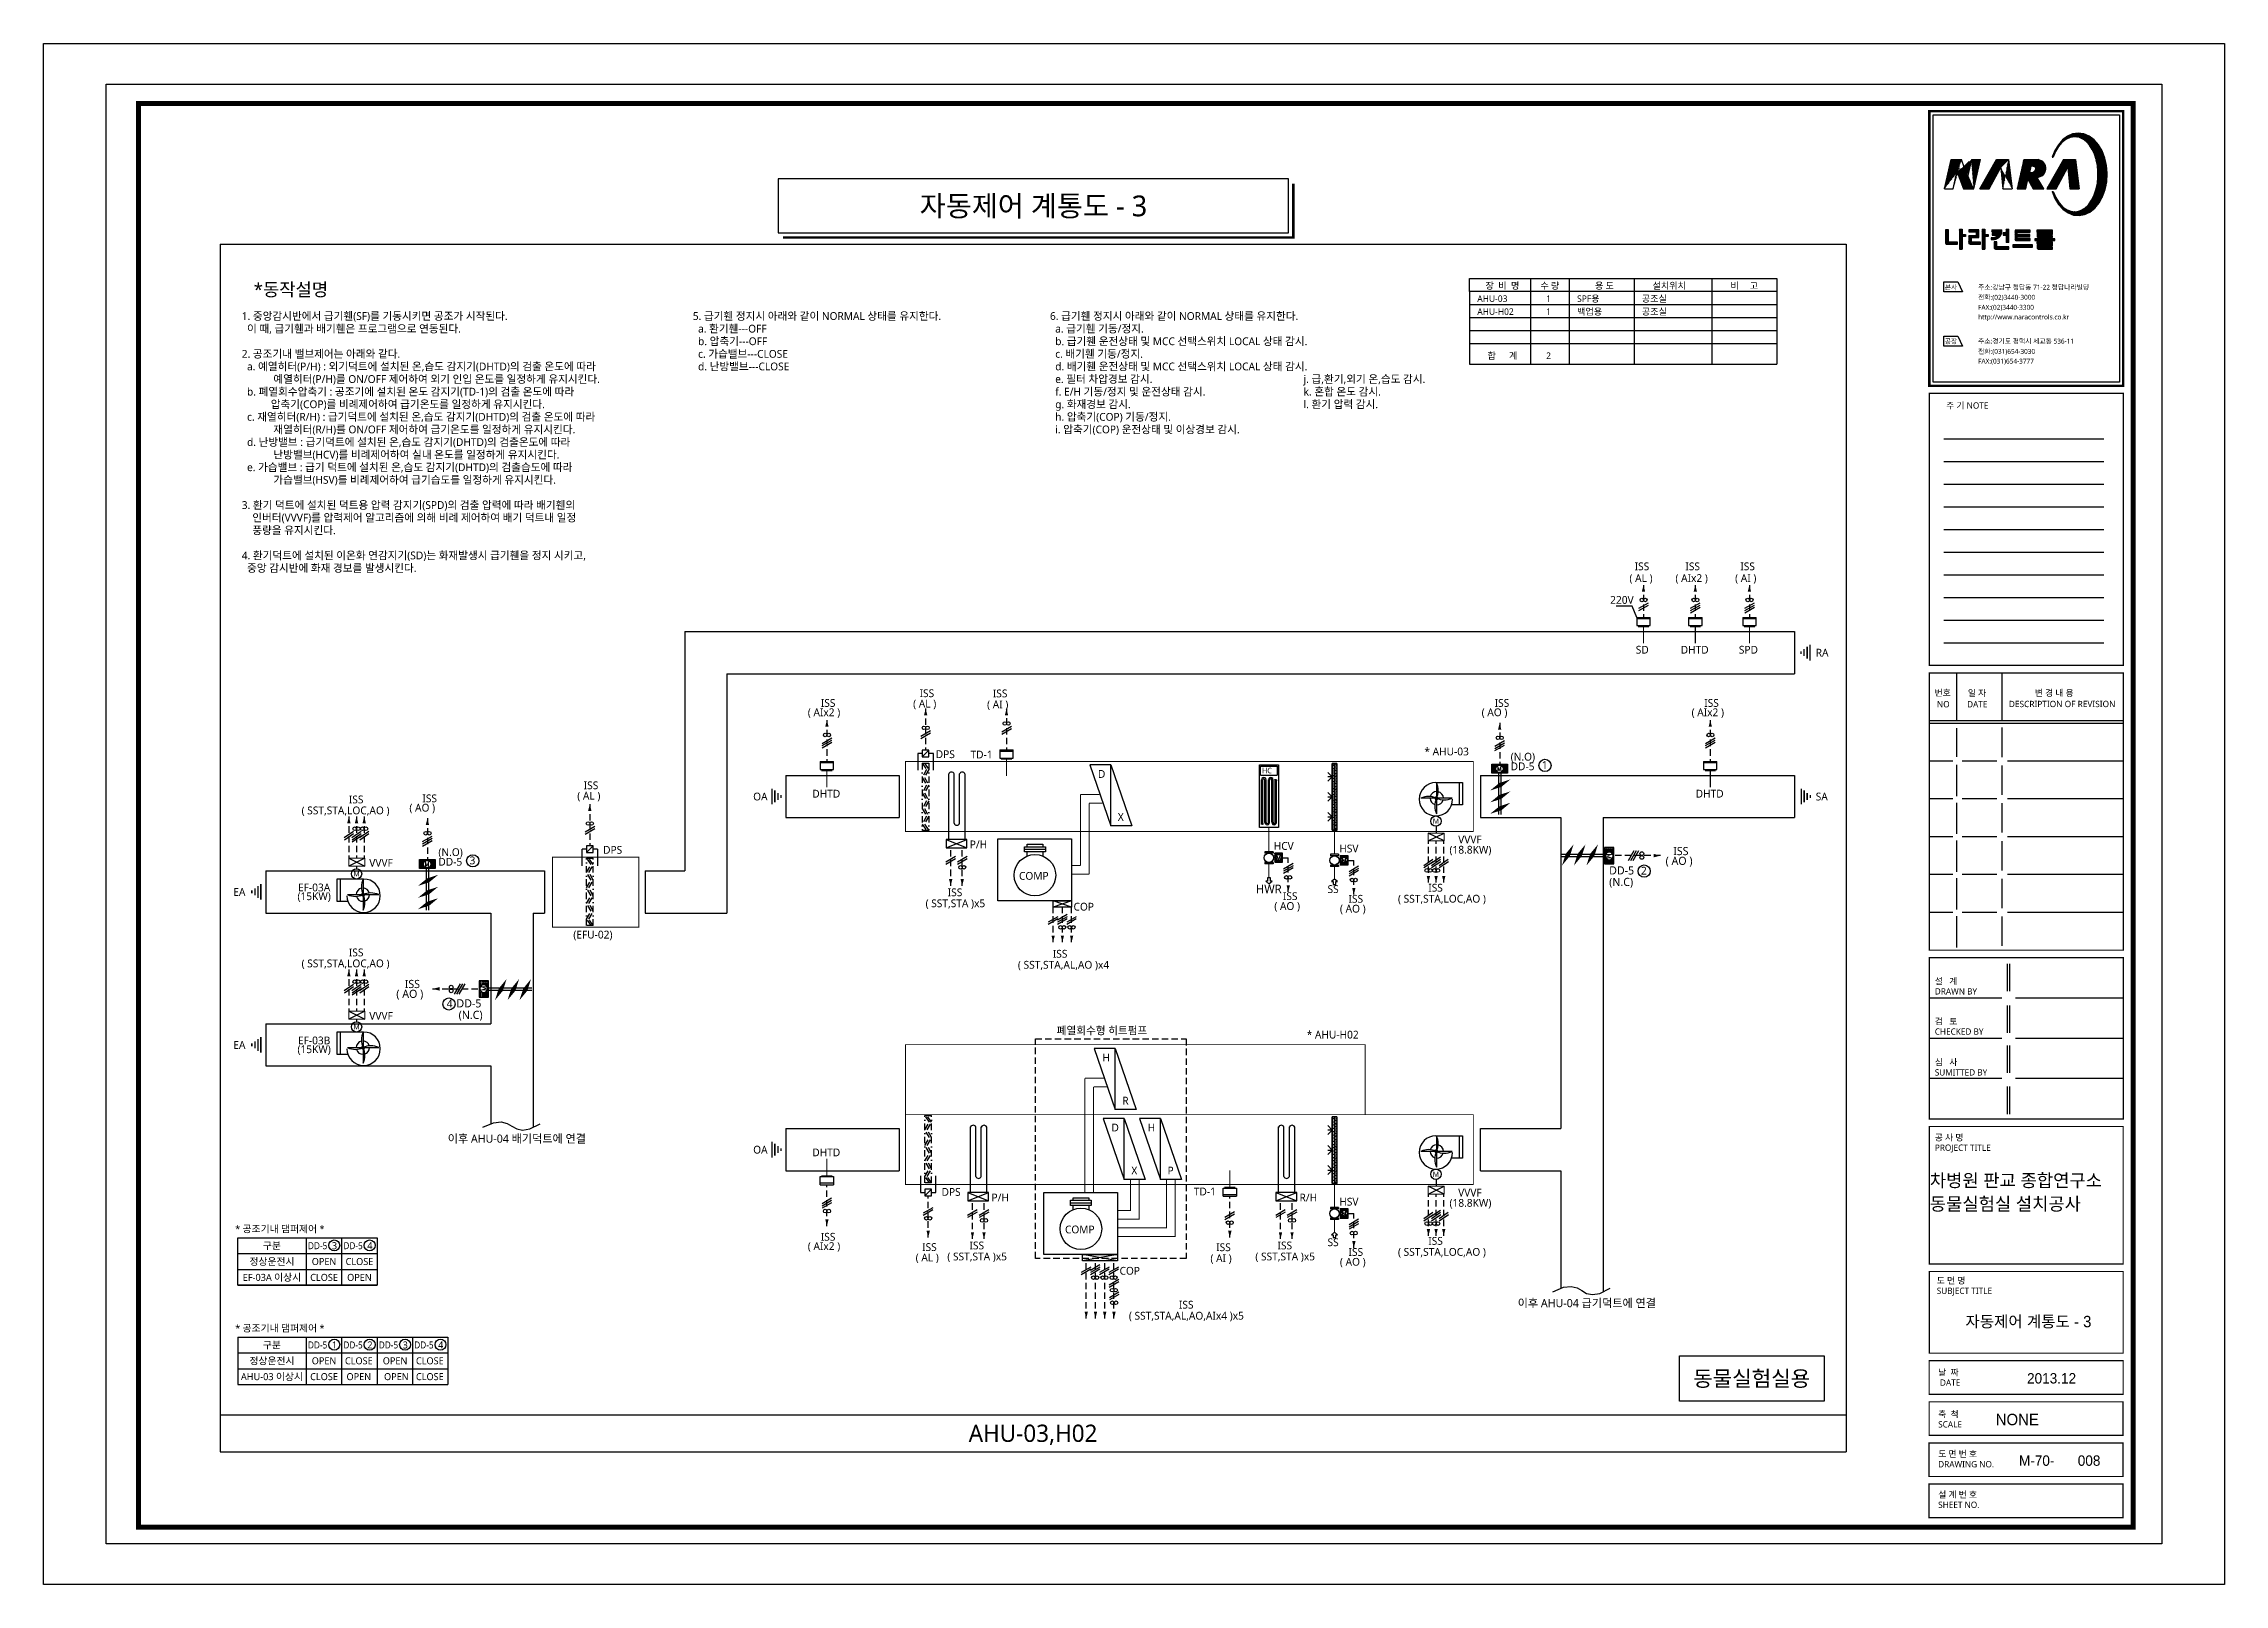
# Model space of a CAD drawing. Header units: millimetres. Extents: x -86 to 11742, y 5229 to 11464.
# Drawn here: x 5855 to 6696, y 5229 to 5823 of the extents above; entities that cross this region are included whole.
import ezdxf
from ezdxf.enums import TextEntityAlignment as Align

# ---------------------------------------------------------------- set-up
doc = ezdxf.new("R2010")
doc.units = ezdxf.units.MM
doc.header["$LTSCALE"] = 5
for name, pattern in [('CENTER', [2, 1.25, -0.25, 0.25, -0.25]), ('DASHDOT', [1, 0.5, -0.25, 0, -0.25]), ('DASHED', [0.75, 0.5, -0.25])]:
    doc.linetypes.add(name, pattern=pattern)
doc.layers.get('0').update_dxf_attribs({"linetype": 'CONTINUOUS'})
for name, color, linetype in [('7', 7, 'CONTINUOUS'), ('__CONNECTID__', 7, 'CONTINUOUS'), ('AUTO', 7, 'CONTINUOUS'), ('E', 3, 'CONTINUOUS'), ('FORM', 7, 'CONTINUOUS'), ('LGK-S', 121, 'CONTINUOUS'), ('SBT', 3, 'CONTINUOUS'), ('SOLID253', 253, 'CONTINUOUS'), ('TEXT-S', 2, 'CONTINUOUS')]:
    doc.layers.add(name, color=color, linetype=linetype)
doc.styles.add('GHD', font='Dotum.ttf')
doc.styles.add('GHS', font='ROMANS.shx', dxfattribs={"bigfont": 'GHS.shx'})
doc.styles.add('QQ', font='MALGUN.TTF.TTF')
doc.styles.add('STYLE1', font='MALGUN.TTF.TTF', dxfattribs={"height": 2.5})
doc.styles.add('울릉도M', font='h2wulm.TTF')
pattern_1 = [(45, (-11.3759, -7.50065), (-0.171711214, 0.171711214), [])]

msp = doc.modelspace()

# ---------------------------------------------------------------- texts
at = {"style": 'QQ'}
for s, p in [('1. 중앙감시반에서 급기휀(SF)를 기동시키면 공조가 시작된다.', (5931.34, 5716.8)), ('5. 급기휀 정지시 아래와 같이 NORMAL 상태를 유지한다.', (6105.28, 5716.8)), ('6. 급기휀 정지시 아래와 같이 NORMAL 상태를 유지한다.', (6243.02, 5716.8)), ('  이 때, 급기휀과 배기휀은 프로그램으로 연동된다.', (5931.34, 5711.94)), ('  a. 환기휀---OFF', (6105.28, 5711.94)), ('  b. 압축기---OFF', (6105.28, 5707.08)), ('  a. 급기휀 기동/정지.', (6243.02, 5711.94)), ('  b. 급기휀 운전상태 및 MCC 선택스위치 LOCAL 상태 감시.', (6243.02, 5707.08)), ('2. 공조기내 밸브제어는 아래와 같다.', (5931.34, 5702.22)), ('  c. 가습밸브---CLOSE', (6105.28, 5702.22)), ('  c. 배기휀 기동/정지.', (6243.02, 5702.22)), ('  a. 예열히터(P/H) : 외기덕트에 설치된 온,습도 감지기(DHTD)의 검출 온도에 따라 ', (5931.34, 5697.37)), ('  d. 난방밸브---CLOSE', (6105.28, 5697.37)), ('  d. 배기휀 운전상태 및 MCC 선택스위치 LOCAL 상태 감시.', (6243.02, 5697.37)), ('  e. 필터 차압경보 감시.', (6243.02, 5692.51)), ('  j. 급,환기,외기 온,습도 감시.', (6338.78, 5692.51)), ('  f. E/H 기동/정지 및 운전상태 감시.', (6243.02, 5687.65)), ('  g. 화재경보 감시.', (6243.02, 5682.8)), ('  k. 혼합 온도 감시.', (6338.78, 5687.65)), ('  l. 환기 압력 감시.', (6338.78, 5682.8)), ('  h. 압축기(COP) 기동/정지.', (6243.02, 5677.94)), ('  i. 압축기(COP) 운전상태 및 이상경보 감시.', (6243.02, 5673.08)), ('3. 환기 덕트에 설치된 덕트용 압력 감지기(SPD)의 검출 압력에 따라 배기휀의', (5931.34, 5643.94)), ('    풍량을 유지시킨다.', (5931.34, 5634.22)), ('    인버터(VVVF)를 압력제어 알고리즘에 의해 비례 제어하여 배기 덕트내 일정 ', (5931.34, 5639.08)), ('4. 환기덕트에 설치된 이온화 연감지기(SD)는 화재발생시 급기휀을 정지 시키고, ', (5931.34, 5624.51)), ('  중앙 감시반에 화재 경보를 발생시킨다.', (5931.34, 5619.65))]:
    msp.add_text(s, height=3, dxfattribs=at).set_placement(p)
at = {"layer": '7', "style": '울릉도M'}
for s, p in [('M-70-', (6616.71, 5275.04)), ('008', (6639.38, 5275.04))]:
    msp.add_text(s, height=4, dxfattribs=at).set_placement(p)
at = {"layer": '__CONNECTID__', "color": 4, "style": 'QQ'}
for s, height, p in [('( AL )', 3, (6466.48, 5615.77)), ('( AIx2 )', 3, (6484.22, 5615.77)), ('( AI )', 3, (6507.23, 5615.77)), ('SD', 3, (6468.93, 5588.16)), ('( AL )', 3, (6190.24, 5567.36)), ('( AI )', 3, (6218.76, 5567.08)), ('( AIx2 )', 3, (6149.63, 5564.04)), ('( AO )', 3, (6409.49, 5564.04)), ('( AIx2 )', 3, (6490.45, 5564.04)), ('DPS', 3, (6198.97, 5547.88)), ('TD-1', 3, (6212.37, 5547.74)), ('(N.O)', 3, (6420.67, 5546.91)), ('DD-5', 3, (6420.67, 5543.2)), ('DHTD', 3, (6151.36, 5532.66)), ('DHTD', 3, (6492.04, 5532.66)), ('( SST,STA,LOC,AO )', 3, (5954.4, 5526.21)), ('( AO )', 3, (5995.98, 5527.25)), ('(N.O)', 3, (6007.16, 5510.12)), ('DD-5', 3, (6007.16, 5506.41)), ('P/H', 3, (6212.08, 5513.12)), ('HCV', 3, (6329.3, 5512.52)), ('HSV', 3, (6354.6, 5511.51)), ('( AO )', 3.142, (6480.43, 5506.7)), ('(N.C)', 3.142, (6458.66, 5498.57)), ('DD-5', 3.142, (6458.66, 5503.01)), ('( SST,STA )x5', 3, (6195.04, 5490.39)), ('COP', 3, (6252.1, 5489.09)), ('( AO )', 3, (6329.53, 5489.34)), ('( SST,STA,LOC,AO )', 3, (6377.22, 5492.16)), ('( AO )', 3, (6354.83, 5488.33)), ('( SST,STA,LOC,AO )', 3, (5954.4, 5467.23)), ('( SST,STA,AL,AO )x4', 3, (6230.65, 5466.69)), ('( AO )', 3.142, (5990.94, 5455.44)), ('DD-5', 3.142, (6014.13, 5451.76)), ('(N.C)', 3.142, (6014.97, 5447.31)), ('DHTD', 3, (6151.36, 5394.36)), ('DPS', 3, (6201.21, 5379.13)), ('P/H', 3, (6220.47, 5376.97)), ('TD-1', 3, (6298.5, 5379.28)), ('R/H', 3, (6339.26, 5376.97)), ('HSV', 3, (6354.6, 5375.36)), ('( AIx2 )', 3, (6149.63, 5358.23)), ('( SST,STA )x5', 3, (6203.43, 5354.23)), ('( SST,STA )x5', 3, (6322.22, 5354.23)), ('( SST,STA,LOC,AO )', 3, (6377.22, 5356.01)), ('( AL )', 3, (6191.23, 5353.85)), ('( AI )', 3, (6304.89, 5353.56)), ('( AO )', 3, (6354.83, 5352.18))]:
    msp.add_text(s, height=height, dxfattribs=at).set_placement(p)
for s, p in [('VVVF', (5985.05, 5507.49)), ('(15KW)', (5959.25, 5494.29)), ('EF-03A', (5959.25, 5498.01)), ('VVVF', (5985.05, 5448.5)), ('(15KW)', (5959.25, 5435.31)), ('EF-03B', (5959.25, 5439.03))]:
    msp.add_text(s, height=3, dxfattribs=at).set_placement(p, align=Align.MIDDLE)
at = {"layer": 'AUTO', "color": 2, "style": 'QQ'}
msp.add_text('자동제어 계통도 - 3', height=8, dxfattribs=at).set_placement((6236.65, 5760.76), align=Align.MIDDLE_CENTER)
at = {"layer": 'AUTO', "color": 171, "style": 'QQ'}
msp.add_text('*동작설명', height=5, dxfattribs=at).set_placement((5950.28, 5728.58), align=Align.MIDDLE)
at = {"layer": 'AUTO', "style": 'QQ'}
for s, p in [('장  비  명', (6417.5, 5728.76)), ('수 량', (6435.79, 5728.76)), ('용 도', (6456.86, 5728.76)), ('설치위치', (6481.83, 5728.76)), ('비     고', (6510.79, 5728.76))]:
    msp.add_text(s, height=2.5, dxfattribs=at).set_placement(p, align=Align.CENTER)
at = {"layer": 'AUTO', "color": 7, "style": 'QQ'}
for s, height, p in [('AHU-03', 2.5, (6407.81, 5723.76)), ('AHU-H02', 2.5, (6407.81, 5718.76)), ('SPF용', 2.5, (6446.29, 5723.76)), ('백업용', 2.5, (6446.29, 5718.76)), ('공조실', 2.5, (6471.26, 5723.76)), ('공조실', 2.5, (6471.26, 5718.76)), ('D', 3, (6261.51, 5540.26)), ('HC', 2.143, (6324.75, 5541.99)), ('X', 3, (6269.18, 5523.68)), ('COMP', 3, (6231.07, 5500.97)), ('H', 3, (6263.23, 5430.91)), ('R', 3, (6270.9, 5414.33)), ('D', 3, (6266.73, 5403.94)), ('H', 3, (6280.68, 5403.94)), ('X', 3, (6274.4, 5387.36)), ('P', 3, (6288.35, 5387.36)), ('COMP', 3, (6248.8, 5364.65))]:
    msp.add_text(s, height=height, dxfattribs=at).set_placement(p)
for s, p in [('1', (6435.29, 5723.76)), ('1', (6435.29, 5718.76)), ('합      계', (6417.5, 5701.76)), ('2', (6435.29, 5701.76))]:
    msp.add_text(s, height=2.5, dxfattribs=at).set_placement(p, align=Align.CENTER)
at = {"layer": 'AUTO', "style": 'QQ'}
for s, height, p in [('            예열히터(P/H)를 ON/OFF 제어하여 외기 인입 온도를 일정하게 유지시킨다. ', 3, (5931.34, 5692.51)), ('  b. 폐열회수압축기 : 공조기에 설치된 온도 감지기(TD-1)의 검출 온도에 따라 ', 3, (5931.34, 5687.65)), ('           압축기(COP)를 비례제어하여 급기온도를 일정하게 유지시킨다.', 3, (5931.34, 5682.8)), ('  c. 재열히터(R/H) : 급기덕트에 설치된 온,습도 감지기(DHTD)의 검출 온도에 따라 ', 3, (5931.34, 5677.94)), ('  d. 난방밸브 : 급기덕트에 설치된 온,습도 감지기(DHTD)의 검출온도에 따라 ', 3, (5931.34, 5668.22)), ('            재열히터(R/H)를 ON/OFF 제어하여 급기온도를 일정하게 유지시킨다.', 3, (5931.34, 5673.08)), ('  e. 가습밸브 : 급기 덕트에 설치된 온,습도 감지기(DHTD)의 검출습도에 따라 ', 3, (5931.34, 5658.51)), ('            난방밸브(HCV)를 비례제어하여 실내 온도를 일정하게 유지시킨다.', 3, (5931.34, 5663.37)), ('            가습밸브(HSV)를 비례제어하여 급기습도를 일정하게 유지시킨다.', 3, (5931.34, 5653.65)), ('* 공조기내 댐퍼제어 * ', 2.7, (5928.81, 5365.01)), ('* 공조기내 댐퍼제어 * ', 2.7, (5928.81, 5326.74))]:
    msp.add_text(s, height=height, dxfattribs=at).set_placement(p)
at = {"layer": 'AUTO', "color": 4}
for s, height, style, p in [('* AHU-03', 3, 'QQ', (6387.41, 5548.94)), ('( AL )', 3, 'QQ', (6060.72, 5531.87)), ('DPS', 3, 'QQ', (6070.7, 5511)), ('폐열회수형 히트펌프', 3, 'QQ', (6245.62, 5441.35)), ('* AHU-H02', 3, 'QQ', (6342.03, 5439.76)), ('COP', 3, 'QQ', (6269.84, 5348.72)), ('( SST,STA,AL,AO,AIx4 )x5', 3, 'QQ', (6273.44, 5331.4)), ('NONE', 4.4, 'GHD', (6607.74, 5290.69))]:
    msp.add_text(s, height=height, dxfattribs=dict(at, style=style)).set_placement(p)
at = {"layer": 'AUTO', "style": 'QQ'}
for s, height, p in [('1', 3, (6433.82, 5545.23)), ('3', 3, (6020.31, 5508.44)), ('2', 3, (6472.04, 5504.48)), ('4', 3, (6011.47, 5453.23)), ('구분', 2.7, (5942.99, 5359.9)), ('3', 2.7, (5967.09, 5359.9)), ('4', 2.7, (5980.75, 5359.9)), ('EF-03A 이상시', 2.7, (5942.99, 5347.68)), ('정상운전시', 2.7, (5942.99, 5353.79)), ('CLOSE', 2.7, (5963.07, 5347.68)), ('OPEN', 2.7, (5963.07, 5353.79)), ('CLOSE', 2.7, (5976.73, 5353.79)), ('OPEN', 2.7, (5976.73, 5347.68)), ('정상운전시', 2.7, (5942.99, 5315.52)), ('구분', 2.7, (5942.99, 5321.63)), ('OPEN', 2.7, (5963.07, 5315.52)), ('1', 2.7, (5967.09, 5321.63)), ('CLOSE', 2.7, (5976.48, 5315.52)), ('2', 2.7, (5980.75, 5321.63)), ('OPEN', 2.7, (5990.47, 5315.52)), ('3', 2.7, (5994.41, 5321.63)), ('CLOSE', 2.7, (6003.86, 5315.52)), ('4', 2.7, (6008.07, 5321.63)), ('AHU-03 이상시', 2.7, (5942.99, 5309.41)), ('CLOSE', 2.7, (5963.07, 5309.41)), ('OPEN', 2.7, (5976.48, 5309.41)), ('OPEN', 2.7, (5990.95, 5309.41)), ('CLOSE', 2.7, (6003.86, 5309.41)), ('동물실험실용', 6, (6513.64, 5308.67))]:
    msp.add_text(s, height=height, dxfattribs=at).set_placement(p, align=Align.MIDDLE_CENTER)
at = {"layer": 'AUTO', "color": 2, "style": 'QQ'}
for p in [(6063.22, 5535.88), (6203.6, 5494.63), (6211.99, 5358.48), (6330.78, 5358.48), (6292.76, 5335.65)]:
    msp.add_text('ISS', height=3, dxfattribs=at).set_placement(p)
at = {"layer": 'AUTO', "color": 4, "style": 'QQ'}
for s, p in [('VVVF', (6404.98, 5516.5)), ('(18.8KW)', (6405.16, 5512.24)), ('(EFU-02)', (6066.75, 5479.52)), ('(18.8KW)', (6405.16, 5376.09)), ('VVVF', (6404.98, 5380.35))]:
    msp.add_text(s, height=3, dxfattribs=at).set_placement(p, align=Align.MIDDLE)
at = {"layer": 'AUTO', "style": 'QQ', "width": 0.9}
for p in [(5960.59, 5359.9), (5974.26, 5359.9), (5960.59, 5321.63), (5974.26, 5321.63), (5987.92, 5321.63), (6001.58, 5321.63)]:
    msp.add_text('DD-5', height=2.7, dxfattribs=at).set_placement(p, align=Align.MIDDLE_CENTER)
at = {"layer": 'AUTO', "color": 4, "style": 'GHD'}
msp.add_text('자동제어 계통도 - 3', height=4.4, dxfattribs=at).set_placement((6620.35, 5330.65), align=Align.MIDDLE_CENTER)
at = {"layer": 'AUTO', "color": 7, "style": 'QQ'}
msp.add_text('AHU-03,H02', height=6.65, dxfattribs=at).set_placement((6236.5, 5287.59), align=Align.MIDDLE_CENTER)
at = {"layer": 'E', "color": 2, "style": 'QQ'}
for s, height, p in [('ISS', 3, (6468.5, 5620.3)), ('ISS', 3, (6488.07, 5620.3)), ('ISS', 3, (6509.25, 5620.3)), ('220V', 3, (6459.06, 5607.36)), ('DHTD', 3, (6486.26, 5588.16)), ('SPD', 3, (6508.67, 5588.16)), ('RA', 3, (6538.33, 5587.03)), ('ISS', 3, (6154.66, 5567.64)), ('ISS', 3, (6192.74, 5571.38)), ('ISS', 3, (6220.99, 5571.31)), ('ISS', 3, (6414.52, 5567.64)), ('ISS', 3, (6495.34, 5567.64)), ('ISS', 3, (6001.01, 5530.85)), ('OA', 3, (6128.56, 5531.56)), ('SA', 3, (6538.33, 5531.56)), ('ISS', 3, (5972.65, 5530.43)), ('ISS', 3.142, (6483.38, 5510.47)), ('EA', 3, (5928.08, 5494.77)), ('HWR', 3.333, (6322.43, 5495.74)), ('ISS', 3, (6332.86, 5493.15)), ('SS', 3, (6350.06, 5495.87)), ('ISS', 3, (6358.16, 5492.13)), ('ISS', 3, (6388.91, 5496.41)), ('ISS', 3, (5972.65, 5471.45)), ('ISS', 3, (6244.12, 5470.94)), ('ISS', 3.142, (5994.19, 5459.22)), ('EA', 3, (5928.08, 5435.79)), ('이후 AHU-04 배기덕트에 연결', 3.1421, (6010.77, 5399.6)), ('OA', 3, (6128.56, 5395.41)), ('ISS', 3, (6154.66, 5361.83)), ('ISS', 3, (6193.72, 5357.87)), ('ISS', 3, (6307.12, 5357.8)), ('SS', 3, (6350.06, 5359.72)), ('ISS', 3, (6358.16, 5355.98)), ('ISS', 3, (6388.91, 5360.25)), ('이후 AHU-04 급기덕트에 연결', 3.1421, (6423.39, 5336.19))]:
    msp.add_text(s, height=height, dxfattribs=at).set_placement(p)
at = {"layer": 'FORM', "color": 7, "style": 'GHD'}
for s, height, p in [('차병원 판교 종합연구소', 5, (6582.32, 5382.56)), ('동물실험실 설치공사', 5, (6582.32, 5373.52)), ('2013.12', 4, (6619.82, 5306.77))]:
    msp.add_text(s, height=height, dxfattribs=at).set_placement(p)
at = {"layer": 'TEXT-S', "color": 7, "style": 'QQ'}
for p in [(6391.87, 5523.57), (5975.61, 5503.26), (5975.61, 5444.28), (6391.87, 5387.42)]:
    msp.add_text('M', height=2, dxfattribs=at).set_placement(p, align=Align.MIDDLE)

# ---------------------------------------------------------------- blocks, each defined once
blk = doc.blocks.new('form')
at = {"layer": 'FORM'}
h = blk.add_hatch(dxfattribs=at)
h.set_pattern_fill('ANSI31', color=256, scale=1.942691, style=0)
h.set_pattern_definition(pattern_1)
edge = h.paths.add_edge_path()
edge.add_line((716.28, 522.42), (720.27, 522.42))
edge.add_line((719.34, 533.67), (717.88, 527.02))
edge.add_line((711.49, 533.67), (715.47, 533.67))
edge.add_line((712.35, 522.42), (713.78, 528.86))
edge.add_line((708.92, 522.42), (712.35, 522.42))
edge.add_line((708.92, 522.42), (711.49, 533.67))
edge.add_line((717.81, 527.02), (715.47, 533.67))
edge.add_line((713.9, 528.86), (716.28, 522.42))
edge.add_line((720.27, 522.42), (722.81, 533.67))
edge.add_line((719.34, 533.67), (722.81, 533.67))
h = blk.add_hatch(dxfattribs=at)
h.set_pattern_fill('ANSI31', color=256, scale=1.942691, style=0)
h.set_pattern_definition(pattern_1)
edge = h.paths.add_edge_path()
edge.add_line((729.09, 533.67), (733.65, 533.67))
edge.add_line((731.5, 522.42), (735.09, 522.42))
edge.add_line((730.74, 530.54), (731.5, 522.42))
edge.add_line((726.18, 522.42), (730.63, 530.54))
edge.add_line((733.65, 533.67), (735.09, 522.42))
edge.add_line((722.55, 522.42), (726.18, 522.42))
edge.add_line((722.55, 522.42), (729.09, 533.67))
h = blk.add_hatch(dxfattribs=at)
h.set_pattern_fill('ANSI31', color=256, scale=1.942691, style=0)
h.set_pattern_definition(pattern_1)
edge = h.paths.add_edge_path(flags=16)
edge.add_arc((742.35, 530.64), 1.96, 269.41671, 343.40246)
edge.add_arc((743.39, 530.25), 0.855, 348.54675, 460.07617)
edge.add_line((743.24, 531.09), (742.29, 531.1))
edge.add_line((742.29, 531.1), (741.72, 528.67))
edge.add_line((741.72, 528.67), (742.33, 528.68))
edge = h.paths.add_edge_path()
edge.add_arc((744.68, 530.29), 3.4, 269.06344, 442.79781)
edge.add_line((745.11, 533.67), (739.53, 533.67))
edge.add_line((739.53, 533.67), (736.99, 522.42))
edge.add_line((736.99, 522.42), (740.29, 522.42))
edge.add_line((740.29, 522.42), (741.1, 526.15))
edge.add_line((741.1, 526.15), (743.16, 522.42))
edge.add_line((743.16, 522.42), (747.3, 522.42))
edge.add_line((747.3, 522.42), (744.63, 526.89))
h = blk.add_hatch(dxfattribs=at)
h.set_pattern_fill('ANSI31', color=256, scale=1.942691, style=0)
h.set_pattern_definition(pattern_1)
h.paths.add_polyline_path([(754.86, 533.67), (759.44, 533.67), (760.86, 522.42), (757.31, 522.42), (756.55, 530.81), (751.98, 522.42), (748.42, 522.42)])
h = blk.add_hatch(dxfattribs=at)
h.set_pattern_fill('ANSI31', color=256, scale=1.942691, style=0)
h.set_pattern_definition(pattern_1)
h.paths.add_polyline_path([(710.46, 506.65), (709.33, 506.65), (709.33, 501.59), (709.39, 501.43), (709.49, 501.3), (709.64, 501.15), (709.74, 501.13), (709.88, 501.1), (714.03, 501.1), (714.03, 501.91), (710.46, 501.91)])
edge = h.paths.add_edge_path(flags=16)
edge.add_line((709.65, 501.14), (709.53, 501.27))
h = blk.add_hatch(dxfattribs=at)
h.set_pattern_fill('ANSI31', color=256, scale=1.942691, style=0)
h.set_pattern_definition(pattern_1)
h.paths.add_polyline_path([(715.78, 506.81), (715.78, 504.83), (717.05, 504.83), (717.05, 504.1), (715.79, 504.1), (715.79, 499.19), (714.7, 499.19), (714.7, 506.81)])
h = blk.add_hatch(dxfattribs=at)
h.set_pattern_fill('ANSI31', color=256, scale=1.942691, style=0)
h.set_pattern_definition(pattern_1)
h.paths.add_polyline_path([(722.25, 506.67), (718.34, 506.67), (718.34, 505.88), (721, 505.88), (721.1, 505.85), (721.2, 505.77), (721.24, 505.65), (721.24, 504.32), (718.39, 504.32), (718.33, 504.29), (718.31, 504.24), (718.31, 501.49), (718.37, 501.37), (718.46, 501.29), (718.62, 501.21), (718.89, 501.14), (722.85, 501.14), (722.85, 501.82), (719.56, 501.82), (719.45, 501.88), (719.43, 501.96), (719.43, 503.42), (719.45, 503.51), (719.53, 503.61), (722.25, 503.61)])
edge = h.paths.add_edge_path()
edge.add_line((718.31, 504.23), (718.4, 504.32))
edge.add_line((718.47, 501.28), (718.36, 501.39))
h = blk.add_hatch(dxfattribs=at)
h.set_pattern_fill('ANSI31', color=256, scale=1.942691, style=0)
h.set_pattern_definition(pattern_1)
h.paths.add_polyline_path([(723.54, 506.81), (724.58, 506.81), (724.58, 504.84), (725.83, 504.84), (725.83, 504.05), (724.58, 504.05), (724.58, 499.19), (723.54, 499.19)])
h = blk.add_hatch(dxfattribs=at)
h.set_pattern_fill('ANSI31', color=256, scale=1.942691, style=0)
h.set_pattern_definition(pattern_1)
h.paths.add_polyline_path([(727.17, 506.65), (731.07, 506.65), (731.07, 505.84), (731.07, 505.45), (730.77, 504.79), (730.44, 504.23), (730.05, 503.77), (729.45, 503.35), (729.02, 503.14), (728.72, 503.03), (728.2, 502.91), (727.79, 502.86), (727.02, 502.86), (727.02, 503.54), (727.52, 503.54), (727.88, 503.57), (728.24, 503.69), (728.62, 503.84), (728.94, 504.03), (729.2, 504.24), (729.37, 504.38), (729.4, 504.5), (729.34, 504.59), (727.39, 504.59), (727.39, 505.25), (729.83, 505.25), (729.93, 505.38), (729.98, 505.56), (729.95, 505.74), (729.86, 505.84), (729.79, 505.9), (727.17, 505.9)])
edge = h.paths.add_edge_path(flags=16)
edge.add_line((730, 503.73), (730.14, 503.87))
h = blk.add_hatch(dxfattribs=at)
h.set_pattern_fill('ANSI31', color=256, scale=1.942691, style=0)
h.set_pattern_definition(pattern_1)
h.paths.add_polyline_path([(733.81, 501.67), (732.75, 501.67), (732.75, 504.58), (731.58, 504.58), (731.58, 505.46), (732.74, 505.46), (732.74, 506.81), (733.81, 506.81)])
h = blk.add_hatch(dxfattribs=at)
h.set_pattern_fill('ANSI31', color=256, scale=1.942691, style=0)
h.set_pattern_definition(pattern_1)
h.paths.add_polyline_path([(742.04, 506.45), (736.2, 506.45), (736.2, 502.78), (736.23, 502.67), (736.31, 502.59), (736.47, 502.48), (736.54, 502.46), (742.05, 502.46), (742.05, 503.21), (737.16, 503.21), (737.06, 503.27), (737.03, 503.32), (737.03, 503.93), (737.07, 504.02), (737.16, 504.08), (737.23, 504.09), (741.87, 504.09), (741.87, 504.84), (737.28, 504.84), (737.13, 504.87), (737.05, 504.92), (737.04, 504.98), (737.04, 505.56), (737.09, 505.64), (737.17, 505.71), (737.26, 505.74), (742.04, 505.74)])
h = blk.add_hatch(dxfattribs=at)
h.set_pattern_fill('ANSI31', color=256, scale=1.942691, style=0)
h.set_pattern_definition(pattern_1)
h.paths.add_polyline_path([(750.58, 506.42), (744.64, 506.42), (744.64, 505.75), (749.4, 505.75), (749.53, 505.71), (749.58, 505.64), (749.6, 505.55), (749.59, 505.44), (749.43, 505.31), (749.26, 505.27), (744.77, 505.27), (744.77, 503.89), (744.81, 503.8), (744.89, 503.73), (745, 503.63), (745.08, 503.6), (746.98, 503.6), (747.07, 503.57), (747.11, 503.53), (747.14, 503.5), (747.14, 503.29), (747.11, 503.2), (747, 503.15), (743.86, 503.15), (743.86, 502.48), (751.47, 502.48), (751.47, 503.15), (748.35, 503.15), (748.21, 503.18), (748.16, 503.27), (748.16, 503.52), (748.23, 503.59), (748.34, 503.64), (750.67, 503.64), (750.67, 504.31), (745.8, 504.31), (745.69, 504.37), (745.65, 504.45), (745.65, 504.67), (745.73, 504.76), (745.87, 504.8), (750.58, 504.8)])
edge = h.paths.add_edge_path(flags=16)
edge.add_line((744.93, 503.69), (744.81, 503.82))
h = blk.add_hatch(dxfattribs=at)
h.set_pattern_fill('ANSI31', color=256, scale=1.942691, style=0)
h.set_pattern_definition(pattern_1)
edge = h.paths.add_edge_path()
edge.add_line((728.13, 502), (728.13, 499.59))
edge.add_line((728.13, 499.59), (728.19, 499.49))
edge.add_line((728.19, 499.49), (728.28, 499.4))
edge.add_line((728.28, 499.4), (728.4, 499.32))
edge.add_line((728.4, 499.32), (728.51, 499.24))
edge.add_line((728.51, 499.24), (728.63, 499.17))
edge.add_line((729.21, 500.07), (729.21, 502))
edge.add_line((729.21, 502), (728.13, 502))
edge.add_line((728.62, 499.17), (728.63, 499.19))
edge.add_line((728.23, 499.45), (728.18, 499.49))
edge.add_line((733.78, 499.19), (733.78, 500.07))
edge.add_line((733.78, 500.07), (729.21, 500.07))
edge.add_line((728.6, 499.19), (733.78, 499.19))
h = blk.add_hatch(dxfattribs=at)
h.set_pattern_fill('ANSI31', color=256, scale=1.942691, style=0)
h.set_pattern_definition(pattern_1)
h.paths.add_polyline_path([(742.96, 499.98), (742.96, 500.81), (735.37, 500.81), (735.37, 499.98)])
h = blk.add_hatch(dxfattribs=at)
h.set_pattern_fill('ANSI31', color=256, scale=1.942691, style=0)
h.set_pattern_definition(pattern_1)
h.paths.add_polyline_path([(750.58, 500.39), (750.58, 502.04), (744.64, 502.04), (744.64, 501.34), (749.4, 501.34), (749.52, 501.3), (749.58, 501.23), (749.6, 501.14), (749.59, 501.03), (749.46, 500.9), (749.34, 500.86), (744.81, 500.86), (744.77, 500.86), (744.77, 499.49), (744.81, 499.4), (744.89, 499.32), (745, 499.23), (745.12, 499.18), (750.67, 499.18), (750.67, 499.91), (745.8, 499.91), (745.69, 499.97), (745.65, 500.04), (745.65, 500.26), (745.73, 500.35), (745.87, 500.39)])
edge = h.paths.add_edge_path(flags=16)
edge.add_line((750.65, 499.18), (750.67, 499.21))
edge.add_line((744.91, 499.3), (744.81, 499.41))
at = {"layer": 'AUTO'}
for p, q in [((-24.08, 578.4), (816.92, 578.4)), ((-24.08, -15.6), (-24.08, 578.4)), ((816.92, 578.4), (816.92, -15.6)), ((816.92, -15.6), (-24.08, -15.6))]:
    blk.add_line(p, q, dxfattribs=at)
at = {"layer": 'FORM', "color": 3}
for p, q in [((751.74, 537.54), (752.95, 538.75)), ((752.26, 538.4), (756.71, 542.86)), ((752.78, 539.27), (755.74, 542.23)), ((755.34, 541.14), (757.32, 543.13)), ((756.23, 541.68), (757.94, 543.39)), ((756.86, 541.97), (758.5, 543.61)), ((757.45, 542.22), (758.9, 543.68)), ((757.86, 542.29), (759.31, 543.74)), ((758.27, 542.35), (759.72, 543.81)), ((758.68, 542.42), (760.13, 543.87)), ((759.09, 542.46), (760.54, 543.91)), ((759.39, 542.44), (760.84, 543.89)), ((759.69, 542.4), (761.14, 543.85)), ((760, 542.37), (761.44, 543.81)), ((760.3, 542.33), (761.75, 543.77)), ((760.61, 542.29), (762.05, 543.73)), ((760.88, 542.22), (762.35, 543.69)), ((761.12, 542.12), (762.66, 543.65)), ((761.36, 542.01), (762.91, 543.56)), ((761.61, 541.91), (763.15, 543.46)), ((761.85, 541.81), (763.39, 543.36)), ((762.09, 541.71), (763.63, 543.26)), ((762.34, 541.61), (763.88, 543.15)), ((762.54, 541.47), (764.12, 543.05)), ((762.74, 541.33), (764.36, 542.95)), ((762.93, 541.18), (764.6, 542.85)), ((763.13, 541.03), (764.83, 542.74)), ((763.32, 540.88), (765.03, 542.59)), ((763.52, 540.74), (765.23, 542.44)), ((763.72, 540.59), (765.42, 542.3)), ((763.88, 540.41), (765.62, 542.15)), ((764.04, 540.23), (765.82, 542)), ((764.21, 540.05), (766.01, 541.85)), ((764.37, 539.87), (766.21, 541.71)), ((764.53, 539.69), (766.4, 541.56)), ((764.69, 539.51), (766.6, 541.41)), ((764.86, 539.33), (766.78, 541.25)), ((765, 539.13), (766.94, 541.07)), ((765.14, 538.92), (767.1, 540.88)), ((765.27, 538.71), (767.26, 540.7)), ((765.41, 538.5), (767.42, 540.52)), ((765.54, 538.29), (767.58, 540.33)), ((765.67, 538.08), (767.74, 540.15)), ((765.81, 537.87), (767.9, 539.97)), ((765.94, 537.66), (768.06, 539.78)), ((766.05, 537.43), (768.22, 539.6)), ((766.16, 537.2), (768.38, 539.41)), ((766.27, 536.96), (768.51, 539.2)), ((766.38, 536.72), (768.64, 538.99)), ((766.48, 536.49), (768.77, 538.77)), ((766.59, 536.25), (768.89, 538.55)), ((766.7, 536.01), (769.02, 538.34)), ((750.47, 534.58), (750.89, 534.58)), ((750.49, 534.58), (751.17, 535.25)), ((750.69, 535.12), (751.4, 535.83)), ((750.84, 534.58), (750.93, 534.67)), ((750.92, 535.69), (751.63, 536.4)), ((751.15, 536.27), (751.95, 537.06)), ((751.38, 536.84), (752.44, 537.9)), ((766.8, 535.78), (769.15, 538.12)), ((766.89, 535.52), (769.27, 537.9)), ((766.97, 535.26), (769.4, 537.69)), ((767.05, 534.99), (769.53, 537.47)), ((767.13, 534.73), (769.65, 537.25)), ((767.21, 534.47), (769.78, 537.04)), ((767.29, 534.2), (769.88, 536.79)), ((767.37, 533.94), (769.97, 536.55)), ((767.45, 533.68), (770.07, 536.3)), ((767.51, 533.39), (770.17, 536.05)), ((767.57, 533.11), (770.26, 535.8)), ((767.63, 532.83), (770.36, 535.55)), ((767.69, 532.54), (770.45, 535.3)), ((767.75, 532.26), (770.55, 535.06)), ((767.81, 531.98), (770.64, 534.81)), ((767.87, 531.69), (770.74, 534.56)), ((767.93, 531.41), (770.83, 534.31)), ((767.96, 531.09), (770.9, 534.03)), ((767.99, 530.78), (770.96, 533.75)), ((768.02, 530.47), (771.02, 533.47)), ((768.06, 530.16), (771.08, 533.19)), ((768.09, 529.85), (771.14, 532.91)), ((768.11, 526.44), (771.6, 529.93)), ((768.12, 529.54), (771.21, 532.63)), ((768.15, 529.23), (771.27, 532.34)), ((768.15, 526.82), (771.58, 530.25)), ((768.16, 528.89), (771.33, 532.06)), ((768.16, 528.55), (771.39, 531.78)), ((768.16, 528.2), (771.46, 531.5)), ((768.16, 527.86), (771.5, 531.2)), ((768.16, 527.52), (771.53, 530.88)), ((768.16, 527.17), (771.55, 530.57)), ((760.36, 512.16), (771.09, 522.89)), ((760.67, 512.13), (771, 522.46)), ((761.03, 512.14), (770.87, 521.99)), ((761.44, 512.22), (770.68, 521.45)), ((765.35, 517.5), (771.17, 523.32)), ((765.92, 518.41), (771.26, 523.75)), ((766.25, 519.08), (771.35, 524.18)), ((766.58, 519.76), (771.43, 524.61)), ((766.83, 520.35), (771.52, 525.04)), ((766.99, 520.86), (771.56, 525.42)), ((767.16, 521.36), (771.58, 525.79)), ((767.32, 521.87), (771.6, 526.15)), ((767.49, 522.38), (771.63, 526.52)), ((767.54, 522.77), (771.65, 526.88)), ((767.63, 523.21), (771.67, 527.25)), ((767.72, 523.64), (771.69, 527.61)), ((767.81, 524.08), (771.71, 527.98)), ((767.9, 524.51), (771.72, 528.34)), ((767.96, 524.91), (771.7, 528.65)), ((767.99, 525.29), (771.67, 528.97)), ((768.03, 525.67), (771.65, 529.29)), ((768.07, 526.06), (771.63, 529.61)), ((750.44, 521.4), (750.92, 521.4)), ((750.52, 521.21), (750.71, 521.4)), ((750.62, 520.96), (750.96, 521.31)), ((750.71, 520.72), (751.06, 521.06)), ((750.81, 520.48), (751.16, 520.82)), ((750.91, 520.23), (751.26, 520.58)), ((751.01, 519.99), (751.36, 520.33)), ((751.11, 519.74), (751.46, 520.09)), ((751.21, 519.5), (751.56, 519.85)), ((751.31, 519.25), (751.66, 519.61)), ((751.41, 519.01), (751.76, 519.36)), ((751.51, 518.76), (751.86, 519.12)), ((751.63, 518.55), (751.98, 518.9)), ((751.76, 518.33), (752.12, 518.69)), ((751.89, 518.12), (752.25, 518.47)), ((752.02, 517.91), (752.38, 518.26)), ((752.15, 517.69), (752.51, 518.05)), ((752.29, 517.48), (752.64, 517.84)), ((752.42, 517.27), (752.77, 517.63)), ((752.55, 517.06), (752.91, 517.42)), ((752.68, 516.84), (753.04, 517.2)), ((752.81, 516.63), (753.17, 516.99)), ((752.94, 516.42), (753.34, 516.82)), ((753.1, 516.24), (753.5, 516.64)), ((753.26, 516.06), (753.67, 516.46)), ((753.43, 515.88), (753.83, 516.28)), ((753.59, 515.7), (754, 516.1)), ((753.75, 515.52), (754.16, 515.92)), ((753.92, 515.34), (754.33, 515.75)), ((754.08, 515.16), (754.49, 515.57)), ((754.24, 514.98), (754.66, 515.39)), ((754.41, 514.8), (754.86, 515.25)), ((754.57, 514.62), (755.07, 515.11)), ((754.75, 514.45), (755.27, 514.98)), ((754.95, 514.31), (755.48, 514.84)), ((755.15, 514.17), (755.68, 514.7)), ((755.36, 514.03), (755.89, 514.56)), ((755.56, 513.88), (756.09, 514.42)), ((755.76, 513.74), (756.3, 514.28)), ((755.96, 513.6), (756.55, 514.19)), ((756.16, 513.46), (756.81, 514.1)), ((756.36, 513.31), (757.06, 514.02)), ((756.56, 513.17), (757.32, 513.93)), ((756.8, 513.07), (757.57, 513.84)), ((757.05, 512.97), (757.83, 513.75)), ((757.28, 512.86), (758.16, 513.74)), ((757.54, 512.78), (758.42, 513.65)), ((757.79, 512.68), (758.75, 513.64)), ((758.04, 512.59), (759.08, 513.63)), ((758.28, 512.49), (759.42, 513.62)), ((758.53, 512.39), (759.75, 513.61)), ((758.8, 512.32), (760.19, 513.72)), ((759.11, 512.29), (760.66, 513.84)), ((759.42, 512.26), (761.12, 513.96)), ((759.74, 512.23), (761.68, 514.17)), ((760.05, 512.19), (762.48, 514.62)), ((761.86, 512.29), (770.49, 520.92)), ((762.28, 512.37), (770.29, 520.38)), ((762.7, 512.44), (770.1, 519.84)), ((763.18, 512.57), (769.85, 519.25)), ((763.83, 512.88), (769.43, 518.48)), ((764.48, 513.19), (769, 517.71)), ((765.22, 513.59), (768.48, 516.85))]:
    blk.add_line(p, q, dxfattribs=at)
at = {"layer": 'FORM', "color": 7}
for p, q in [((708.92, 522.42), (711.49, 533.67)), ((717.81, 527.02), (715.47, 533.67)), ((719.34, 533.67), (717.88, 527.02)), ((720.27, 522.42), (722.81, 533.67)), ((722.55, 522.42), (729.09, 533.67)), ((726.18, 522.42), (730.63, 530.54)), ((730.74, 530.54), (731.5, 522.42)), ((733.65, 533.67), (735.09, 522.42)), ((739.53, 533.67), (736.99, 522.42)), ((742.29, 531.1), (741.72, 528.67)), ((743.24, 531.09), (742.29, 531.1)), ((754.86, 533.67), (748.42, 522.42)), ((751.98, 522.42), (756.55, 530.81)), ((756.55, 530.81), (757.31, 522.42)), ((759.44, 533.67), (760.86, 522.42)), ((712.35, 522.42), (713.78, 528.86)), ((713.9, 528.86), (716.28, 522.42)), ((740.29, 522.42), (741.1, 526.15)), ((741.1, 526.15), (743.16, 522.42)), ((741.72, 528.67), (742.33, 528.68)), ((747.3, 522.42), (744.63, 526.89)), ((710.46, 506.65), (709.33, 506.65)), ((709.33, 506.65), (709.33, 501.59)), ((710.46, 501.91), (710.46, 506.65)), ((714.7, 506.81), (714.7, 499.19)), ((714.7, 506.81), (715.78, 506.81)), ((715.78, 506.81), (715.78, 504.83)), ((715.78, 504.83), (717.05, 504.83)), ((717.05, 504.83), (717.05, 504.1)), ((722.25, 506.67), (718.34, 506.67)), ((718.34, 506.67), (718.34, 505.88)), ((718.34, 505.88), (721, 505.88)), ((721, 505.88), (721.1, 505.85)), ((721.1, 505.85), (721.2, 505.77)), ((721.2, 505.77), (721.24, 505.65)), ((721.24, 505.65), (721.24, 504.32)), ((722.25, 503.61), (722.25, 506.67)), ((723.54, 506.81), (723.54, 499.19)), ((723.54, 506.81), (724.58, 506.81)), ((724.58, 506.81), (724.58, 504.84)), ((724.58, 504.84), (725.83, 504.84)), ((725.83, 504.84), (725.83, 504.05)), ((727.17, 506.65), (727.17, 505.9)), ((727.17, 505.9), (729.79, 505.9)), ((727.39, 505.25), (727.39, 504.59)), ((729.83, 505.25), (727.39, 505.25)), ((729.79, 505.9), (729.86, 505.84)), ((729.93, 505.38), (729.83, 505.25)), ((729.86, 505.84), (729.95, 505.74)), ((729.98, 505.56), (729.93, 505.38)), ((729.95, 505.74), (729.98, 505.56)), ((730.44, 504.23), (730.77, 504.79)), ((730.77, 504.79), (731.07, 505.45)), ((731.07, 505.84), (731.07, 506.65)), ((731.07, 505.45), (731.07, 505.84)), ((731.58, 505.46), (731.58, 504.58)), ((732.74, 505.46), (731.58, 505.46)), ((732.74, 506.81), (732.74, 505.46)), ((732.74, 506.81), (733.81, 506.81)), ((733.81, 501.67), (733.81, 506.81)), ((742.04, 506.45), (736.2, 506.45)), ((736.2, 506.45), (736.2, 502.78)), ((737.04, 505.56), (737.09, 505.64)), ((737.04, 504.98), (737.04, 505.56)), ((737.05, 504.92), (737.04, 504.98)), ((737.13, 504.87), (737.05, 504.92)), ((737.09, 505.64), (737.17, 505.71)), ((737.28, 504.84), (737.13, 504.87)), ((737.17, 505.71), (737.26, 505.74)), ((737.26, 505.74), (742.04, 505.74)), ((741.87, 504.84), (737.28, 504.84)), ((741.87, 504.09), (741.87, 504.84)), ((742.04, 505.74), (742.04, 506.45)), ((750.58, 506.42), (744.64, 506.42)), ((744.64, 506.42), (744.64, 505.75)), ((744.64, 505.75), (749.4, 505.75)), ((749.26, 505.27), (744.77, 505.27)), ((744.77, 505.27), (744.77, 503.89)), ((745.65, 504.67), (745.73, 504.76)), ((745.65, 504.45), (745.65, 504.67)), ((745.73, 504.76), (745.87, 504.8)), ((745.87, 504.8), (750.58, 504.8)), ((749.43, 505.31), (749.26, 505.27)), ((749.4, 505.75), (749.53, 505.71)), ((749.59, 505.44), (749.43, 505.31)), ((749.53, 505.71), (749.58, 505.64)), ((749.58, 505.64), (749.6, 505.55)), ((749.6, 505.55), (749.59, 505.44)), ((750.58, 504.8), (750.58, 506.42)), ((709.33, 501.59), (709.39, 501.43)), ((709.39, 501.43), (709.49, 501.3)), ((709.49, 501.3), (709.64, 501.15)), ((709.65, 501.14), (709.53, 501.27)), ((709.64, 501.15), (709.74, 501.13)), ((709.74, 501.13), (709.88, 501.1)), ((709.88, 501.1), (714.03, 501.1)), ((714.03, 501.91), (710.46, 501.91)), ((714.03, 501.1), (714.03, 501.91)), ((714.7, 499.19), (715.79, 499.19)), ((715.79, 504.1), (715.79, 499.19)), ((717.05, 504.1), (715.79, 504.1)), ((718.31, 504.23), (718.4, 504.32)), ((718.33, 504.29), (718.31, 504.24)), ((718.31, 504.24), (718.31, 501.49)), ((718.31, 501.49), (718.37, 501.37)), ((718.39, 504.32), (718.33, 504.29)), ((718.47, 501.28), (718.36, 501.39)), ((718.37, 501.37), (718.46, 501.29)), ((721.24, 504.32), (718.39, 504.32)), ((718.46, 501.29), (718.62, 501.21)), ((718.62, 501.21), (718.89, 501.14)), ((718.89, 501.14), (722.85, 501.14)), ((719.43, 503.42), (719.45, 503.51)), ((719.43, 501.96), (719.43, 503.42)), ((719.45, 501.88), (719.43, 501.96)), ((719.45, 503.51), (719.53, 503.61)), ((719.56, 501.82), (719.45, 501.88)), ((719.53, 503.61), (722.25, 503.61)), ((722.85, 501.82), (719.56, 501.82)), ((722.85, 501.14), (722.85, 501.82)), ((723.54, 499.19), (724.58, 499.19)), ((724.58, 504.05), (724.58, 499.19)), ((725.83, 504.05), (724.58, 504.05)), ((727.02, 503.54), (727.02, 502.86)), ((727.52, 503.54), (727.02, 503.54)), ((727.02, 502.86), (727.79, 502.86)), ((727.39, 504.59), (729.34, 504.59)), ((727.88, 503.57), (727.52, 503.54)), ((727.79, 502.86), (728.2, 502.91)), ((728.24, 503.69), (727.88, 503.57)), ((729.21, 502), (728.13, 502)), ((728.13, 502), (728.13, 499.59)), ((728.13, 499.59), (728.19, 499.49)), ((728.23, 499.45), (728.18, 499.49)), ((728.19, 499.49), (728.28, 499.4)), ((728.2, 502.91), (728.72, 503.03)), ((728.62, 503.84), (728.24, 503.69)), ((728.28, 499.4), (728.4, 499.32)), ((728.4, 499.32), (728.51, 499.24)), ((728.51, 499.24), (728.63, 499.17)), ((728.6, 499.19), (733.78, 499.19)), ((728.94, 504.03), (728.62, 503.84)), ((728.62, 499.17), (728.63, 499.19)), ((728.72, 503.03), (729.02, 503.14)), ((729.2, 504.24), (728.94, 504.03)), ((729.02, 503.14), (729.45, 503.35)), ((729.37, 504.38), (729.2, 504.24)), ((729.21, 500.07), (729.21, 502)), ((733.78, 500.07), (729.21, 500.07)), ((729.34, 504.59), (729.4, 504.5)), ((729.4, 504.5), (729.37, 504.38)), ((729.45, 503.35), (730.05, 503.77)), ((730, 503.73), (730.14, 503.87)), ((730.05, 503.77), (730.44, 504.23)), ((731.58, 504.58), (732.75, 504.58)), ((732.75, 504.58), (732.75, 501.67)), ((733.78, 499.19), (733.78, 500.07)), ((735.37, 500.81), (735.37, 499.98)), ((742.96, 500.81), (735.37, 500.81)), ((735.37, 499.98), (742.96, 499.98)), ((736.2, 502.78), (736.23, 502.67)), ((736.23, 502.67), (736.31, 502.59)), ((736.31, 502.59), (736.47, 502.48)), ((736.47, 502.48), (736.54, 502.46)), ((736.54, 502.46), (742.05, 502.46)), ((737.03, 503.93), (737.07, 504.02)), ((737.03, 503.32), (737.03, 503.93)), ((737.06, 503.27), (737.03, 503.32)), ((737.16, 503.21), (737.06, 503.27)), ((737.07, 504.02), (737.16, 504.08)), ((737.16, 504.08), (737.23, 504.09)), ((742.05, 503.21), (737.16, 503.21)), ((737.23, 504.09), (741.87, 504.09)), ((742.05, 502.46), (742.05, 503.21)), ((742.96, 499.98), (742.96, 500.81)), ((747, 503.15), (743.86, 503.15)), ((743.86, 503.15), (743.86, 502.48)), ((743.86, 502.48), (751.47, 502.48)), ((750.58, 502.04), (744.64, 502.04)), ((744.64, 502.04), (744.64, 501.34)), ((744.64, 501.34), (749.4, 501.34)), ((744.77, 503.89), (744.81, 503.8)), ((744.81, 500.86), (744.77, 500.86)), ((744.77, 500.86), (744.77, 499.49)), ((744.77, 499.49), (744.81, 499.4)), ((744.93, 503.69), (744.81, 503.82)), ((744.81, 503.8), (744.89, 503.73)), ((749.34, 500.86), (744.81, 500.86)), ((744.91, 499.3), (744.81, 499.41)), ((744.81, 499.4), (744.89, 499.32)), ((744.89, 503.73), (745, 503.63)), ((744.89, 499.32), (745, 499.23)), ((745, 503.63), (745.08, 503.6)), ((745, 499.23), (745.12, 499.18)), ((745.08, 503.6), (746.98, 503.6)), ((745.12, 499.18), (750.67, 499.18)), ((745.69, 504.37), (745.65, 504.45)), ((745.65, 500.26), (745.73, 500.35)), ((745.65, 500.04), (745.65, 500.26)), ((745.69, 499.97), (745.65, 500.04)), ((745.8, 504.31), (745.69, 504.37)), ((745.8, 499.91), (745.69, 499.97)), ((745.73, 500.35), (745.87, 500.39)), ((750.67, 504.31), (745.8, 504.31)), ((750.67, 499.91), (745.8, 499.91)), ((745.87, 500.39), (750.58, 500.39)), ((746.98, 503.6), (747.07, 503.57)), ((747.11, 503.2), (747, 503.15)), ((747.07, 503.57), (747.11, 503.53)), ((747.11, 503.53), (747.14, 503.5)), ((747.14, 503.29), (747.11, 503.2)), ((747.14, 503.5), (747.14, 503.29)), ((748.16, 503.52), (748.23, 503.59)), ((748.16, 503.27), (748.16, 503.52)), ((748.21, 503.18), (748.16, 503.27)), ((748.35, 503.15), (748.21, 503.18)), ((748.23, 503.59), (748.34, 503.64)), ((748.34, 503.64), (750.67, 503.64)), ((751.47, 503.15), (748.35, 503.15)), ((749.46, 500.9), (749.34, 500.86)), ((749.4, 501.34), (749.52, 501.3)), ((749.59, 501.03), (749.46, 500.9)), ((749.52, 501.3), (749.58, 501.23)), ((749.58, 501.23), (749.6, 501.14)), ((749.6, 501.14), (749.59, 501.03)), ((750.58, 500.39), (750.58, 502.04)), ((750.65, 499.18), (750.67, 499.21)), ((750.67, 503.64), (750.67, 504.31)), ((750.67, 499.18), (750.67, 499.91)), ((751.47, 502.48), (751.47, 503.15)), ((708.66, 426.09), (770.47, 426.09)), ((708.66, 417.35), (770.47, 417.35)), ((708.66, 408.6), (770.47, 408.6)), ((708.66, 399.86), (770.47, 399.86)), ((708.66, 391.12), (770.47, 391.12)), ((708.66, 382.38), (770.47, 382.38)), ((708.66, 373.64), (770.47, 373.64)), ((708.66, 364.89), (770.47, 364.89)), ((708.66, 356.15), (770.47, 356.15)), ((708.66, 347.41), (770.47, 347.41)), ((713.79, 317.3), (713.79, 335.75)), ((731.27, 317.3), (731.27, 335.75)), ((777.9, 317.3), (703.1, 317.3)), ((777.9, 316.33), (703.1, 316.33)), ((713.79, 303.47), (713.79, 314.52)), ((731.27, 303.37), (731.27, 314.69)), ((712.21, 301.76), (703.1, 301.76)), ((713.79, 288.27), (713.79, 300.31)), ((729.16, 301.76), (715.81, 301.76)), ((731.27, 288.8), (731.27, 300.12)), ((778.03, 301.76), (733.31, 301.76)), ((712.21, 287.19), (703.1, 287.19)), ((729.16, 287.19), (715.81, 287.19)), ((778.03, 287.19), (733.31, 287.19)), ((713.79, 273.7), (713.79, 285.74)), ((731.27, 274.23), (731.27, 285.55)), ((712.21, 272.62), (703.1, 272.62)), ((713.79, 259.13), (713.79, 271.17)), ((729.16, 272.62), (715.81, 272.62)), ((731.27, 259.66), (731.27, 270.98)), ((778.03, 272.62), (733.31, 272.62)), ((712.21, 258.05), (703.1, 258.05)), ((713.79, 244.56), (713.79, 256.6)), ((729.16, 258.05), (715.81, 258.05)), ((731.27, 245.09), (731.27, 256.41)), ((778.03, 258.05), (733.31, 258.05)), ((712.21, 243.48), (703.1, 243.48)), ((713.79, 229.99), (713.79, 242.03)), ((729.16, 243.48), (715.81, 243.48)), ((731.27, 230.52), (731.27, 241.84)), ((778.03, 243.48), (733.31, 243.48)), ((733.31, 213.08), (733.31, 223.62)), ((734.21, 213.08), (734.21, 223.62)), ((731.09, 210.45), (703.1, 210.45)), ((777.9, 210.45), (736.34, 210.45)), ((733.31, 197.01), (733.31, 207.55)), ((734.21, 197.01), (734.21, 207.55)), ((731.09, 194.91), (703.1, 194.91)), ((777.9, 194.91), (736.34, 194.91)), ((733.31, 181.6), (733.31, 192.14)), ((734.21, 181.6), (734.21, 192.14)), ((731.09, 179.37), (703.1, 179.37)), ((777.9, 179.37), (736.34, 179.37)), ((733.31, 165.74), (733.31, 176.28)), ((734.21, 165.74), (734.21, 176.28))]:
    blk.add_line(p, q, dxfattribs=at)
at = {"layer": 'FORM'}
for p, q in [((727.17, 506.65), (731.07, 506.65)), ((733.81, 501.67), (732.75, 501.67))]:
    blk.add_line(p, q, dxfattribs=at)
at = {"layer": 'FORM', "color": 3}
for points in [[(0, 562.79), (792.83, 562.79), (792.83, 0), (0, 0)], [(776.44, 447.93), (704.56, 447.93), (704.56, 550.91), (776.44, 550.91)]]:
    blk.add_lwpolyline(points, close=True, dxfattribs=at)
at = {"layer": 'FORM', "color": 2, "const_width": 1.94}
blk.add_lwpolyline([(12.48, 6.47), (12.48, 555.28), (781.78, 555.28), (781.78, 6.47)], close=True, dxfattribs=at)
at = {"layer": 'FORM', "color": 3}
for points, const_width in [([(777.9, 446.48), (703.1, 446.48), (703.1, 552.36), (777.9, 552.36)], 0.971), ([(703.1, 338.67), (703.1, 443.56), (777.9, 443.56), (777.9, 338.67)], 0.486), ([(777.9, 335.75), (703.1, 335.75), (703.1, 228.91), (777.9, 228.91)], 0.486), ([(703.1, 163.82), (777.9, 163.82), (777.9, 225.99), (703.1, 225.99)], 0.486), ([(777.89, 107.95), (777.89, 160.91), (703.09, 160.91), (703.09, 107.95)], 0.486), ([(777.88, 73.53), (777.88, 105.03), (703.08, 105.03), (703.08, 73.53)], 0.486), ([(777.87, 57.68), (777.87, 70.62), (703.07, 70.62), (703.07, 57.68)], 0.486), ([(777.86, 41.83), (777.86, 54.77), (703.06, 54.77), (703.06, 41.83)], 0.486), ([(777.85, 25.98), (777.85, 38.92), (703.05, 38.92), (703.05, 25.98)], 0.486), ([(777.84, 10.13), (777.84, 23.07), (703.04, 23.07), (703.04, 10.13)], 0.486)]:
    blk.add_lwpolyline(points, close=True, dxfattribs=dict(at, const_width=const_width))
at = {"layer": 'FORM', "color": 3, "flags": 128}
for points in [[(750.44, 521.4), (751.52, 518.73), (752.95, 516.4), (754.67, 514.52), (756.61, 513.14), (758.7, 512.33), (760.86, 512.11), (763.01, 512.5), (765.07, 513.47), (766.96, 515), (768.61, 517.01), (769.96, 519.45), (770.95, 522.2), (771.55, 525.18), (771.73, 528.27), (771.49, 531.35), (770.84, 534.3), (769.8, 537.01), (768.41, 539.38), (766.72, 541.32), (764.8, 542.76), (762.73, 543.64), (760.57, 543.93)], [(760.48, 543.93), (758.39, 543.59), (756.38, 542.71), (754.53, 541.31), (752.88, 539.44), (751.52, 537.17), (750.47, 534.58)], [(762.35, 541.61), (760.73, 542.28), (759.05, 542.48), (757.38, 542.21), (755.77, 541.47), (754.26, 540.3), (752.92, 538.72), (751.79, 536.79), (750.89, 534.58)], [(767.45, 533.67), (766.82, 535.74), (765.97, 537.62), (764.93, 539.25), (763.72, 540.58), (762.39, 541.59)], [(767.47, 522.45), (767.93, 524.63), (768.16, 526.9), (768.16, 529.19), (767.92, 531.46), (767.46, 533.63)], [(758.1, 513.66), (759.8, 513.61), (761.46, 514.04), (763.04, 514.94), (764.48, 516.28), (765.73, 518.02), (766.74, 520.08), (767.5, 522.42)], [(750.92, 521.4), (751.9, 519.04), (753.16, 517.01), (754.64, 515.4), (756.3, 514.28), (758.07, 513.67)]]:
    blk.add_lwpolyline(points, dxfattribs=at)
at = {"layer": 'FORM', "color": 7}
for points in [[(711.49, 533.67), (715.47, 533.67)], [(719.34, 533.67), (722.81, 533.67)], [(729.09, 533.67), (733.65, 533.67)], [(739.53, 533.67), (745.11, 533.67)], [(754.86, 533.67), (759.44, 533.67)], [(708.92, 522.42), (712.35, 522.42)], [(716.28, 522.42), (720.27, 522.42)], [(722.55, 522.42), (726.18, 522.42)], [(731.5, 522.42), (735.09, 522.42)], [(736.99, 522.42), (740.29, 522.42)], [(743.16, 522.42), (747.3, 522.42)], [(748.42, 522.42), (751.98, 522.42)], [(757.31, 522.42), (760.86, 522.42)]]:
    blk.add_lwpolyline(points, dxfattribs=at)
for points in [[(708.72, 486.56), (714.1, 486.56), (715.91, 482.73), (708.72, 482.73)], [(708.72, 465.6), (714.1, 465.6), (715.91, 461.77), (708.72, 461.77)]]:
    blk.add_lwpolyline(points, close=True, dxfattribs=at)
at = {"layer": 'FORM'}
for centre, radius, start, end in [((742.35, 530.64), 1.96, 269.41671, 343.40246), ((743.39, 530.25), 0.855, 348.54675, 100.07617), ((744.68, 530.29), 3.4, 269.06344, 82.79781)]:
    blk.add_arc(centre, radius, start, end, dxfattribs=at)
at = {"layer": 'FORM', "color": 7, "style": 'STYLE1'}
for s, height, p in [('본사', 1.87, (709.08, 483.55)), ('주소:강남구 청담동 71-22 청담나라빌딩', 1.8698, (721.93, 483.54)), ('전화:(02)3440-3000', 1.8698, (721.93, 479.68)), ('http://www.naracontrols.co.kr', 1.8698, (721.93, 472.1)), ('FAX:(02)3440-3300', 1.8698, (721.93, 475.82)), ('공장', 1.87, (709.08, 462.72)), ('주소:경기도 평택시 세교동 536-11', 1.8698, (721.93, 462.77)), ('전화:(031)654-3030', 1.8698, (721.93, 458.81)), ('FAX:(031)654-3777', 1.8698, (721.93, 455.05)), ('주 기 NOTE', 2.428, (709.63, 437.68)), ('번호', 2.428, (705.16, 326.91)), ('일 자', 2.428, (717.98, 326.83)), ('변 경 내 용', 2.428, (743.8, 326.85)), ('NO', 2.428, (706.08, 322.5)), ('DATE', 2.428, (717.69, 322.49)), ('설   계', 2.428, (705.23, 215.75)), ('DRAWN BY', 2.428, (705.23, 211.81)), ('검   토', 2.428, (705.23, 200.23)), ('CHECKED BY', 2.428, (705.23, 196.3)), ('심   사', 2.428, (705.23, 184.5)), ('SUMITTED BY', 2.4284, (705.23, 180.57)), ('공 사 명', 2.428, (705.25, 155.47)), ('PROJECT TITLE', 2.4284, (705.25, 151.54)), ('도 면 명', 2.428, (705.99, 100.3)), ('SUBJECT TITLE', 2.4284, (705.99, 96.37)), ('날  짜', 2.428, (706.54, 64.9)), ('DATE', 2.428, (707.23, 60.97)), ('축  척', 2.428, (706.54, 48.81)), ('SCALE', 2.428, (706.54, 44.88)), ('도 면 번 호', 2.428, (706.54, 33.49)), ('DRAWING NO.', 2.4284, (706.54, 29.51)), ('설 계 번 호', 2.428, (706.54, 17.8)), ('SHEET NO.', 2.428, (706.54, 13.87))]:
    blk.add_text(s, height=height, dxfattribs=at).set_placement(p)
at = {"layer": 'FORM', "color": 7, "style": 'STYLE1', "width": 0.967772}
blk.add_text('DESCRIPTION OF REVISION', height=2.4284, dxfattribs=at).set_placement((733.79, 322.6), (774.87, 322.6), align=Align.FIT)
blk = doc.blocks.new('D1')
h = blk.add_hatch()
h.set_pattern_fill('DOTS', color=256, scale=2, style=0)
h.set_pattern_definition([(0, (-189.08603, -393.63283), (0.0625, 0.125), [0, -0.125])])
edge = h.paths.add_edge_path(flags=16)
edge.add_arc((-0.54, 1.7), 1.41, 0, 360)
h.paths.add_polyline_path([(2.56, 3.43), (2.56, 0), (-3.44, 0), (-3.44, 3.43)])
blk.add_circle((-0.54, 1.7), 1.41)
at = {"layer": 'AUTO', "color": 3}
for p, q in [((-3.44, 3.43), (2.56, 3.43)), ((-3.44, 0), (-3.44, 3.43)), ((2.56, 0), (-3.44, 0)), ((2.56, 3.43), (2.56, 0))]:
    blk.add_line(p, q, dxfattribs=at)
at = {"layer": 'AUTO', "color": 7, "style": 'GHS'}
blk.add_text('M', height=1.71, dxfattribs=at).set_placement((-1.5, 0.83))
blk = doc.blocks.new('V')
h = blk.add_hatch()
h.set_pattern_fill('ANSI31,_O', color=256, scale=0.857143)
h.set_pattern_definition([(45, (-192.91982, -298.83723), (-0.07576144, 0.07576144), [])])
edge = h.paths.add_edge_path(flags=16)
edge.add_arc((2.16, 1.92), 1.14, 0, 360)
h.paths.add_polyline_path([(3.64, 0.04), (3.64, 3.56), (0.64, 3.56), (0.64, 0.04)])
blk.add_circle((2.16, 1.92), 1.14)
at = {"layer": 'AUTO', "color": 3}
for p, q in [((0.64, 3.56), (0.64, 0.04)), ((3.64, 3.56), (0.64, 3.56)), ((0.64, 0.04), (3.64, 0.04)), ((3.64, 0.04), (3.64, 3.56))]:
    blk.add_line(p, q, dxfattribs=at)
at = {"layer": 'AUTO', "color": 7, "style": 'GHS'}
blk.add_text('M', height=1.71, dxfattribs=at).set_placement((1.23, 1.12))
blk = doc.blocks.new('S13')
at = {"layer": 'AUTO', "color": 2}
for p, q in [((-2.76, 0.02), (-1.83, 0.42)), ((-1.83, 0.42), (-1.15, 0.49)), ((-1.15, 0.49), (-0.64, 0.36)), ((-0.64, 0.36), (-0.21, 0.12)), ((-0.21, 0.12), (0.21, -0.12)), ((1.37, -0.12), (2.27, 0.33)), ((0.21, -0.12), (0.71, -0.23)), ((0.71, -0.23), (1.37, -0.12))]:
    blk.add_line(p, q, dxfattribs=at)

# ---------------------------------------------------------------- hatches: boundary and pattern name
h = msp.add_hatch()
h.set_pattern_fill('DOTS', color=256, scale=10, style=0)
h.set_pattern_definition([(0, (6062.63775, 5093.22264), (0.3125, 0.625), [0, -0.625])])
h.paths.add_polyline_path([(6351.88, 5545.8), (6353.59, 5545.8), (6353.59, 5520.08), (6351.88, 5520.08)])
h = msp.add_hatch()
h.set_pattern_fill('DOTS', color=256, scale=10, style=0)
h.set_pattern_definition([(0, (6062.63775, 4957.0708), (0.3125, 0.625), [0, -0.625])])
h.paths.add_polyline_path([(6351.88, 5409.64), (6353.59, 5409.64), (6353.59, 5383.93), (6351.88, 5383.93)])

# ---------------------------------------------------------------- linework, layer by layer
for p, q in [((6203.98, 5516.52), (6203.98, 5541.81)), ((6206.08, 5522.73), (6206.08, 5541.81)), ((6208.15, 5522.73), (6208.15, 5541.81)), ((6210.25, 5516.52), (6210.25, 5541.81)), ((6222.86, 5516.71), (6251.36, 5516.71)), ((6222.86, 5492.82), (6222.86, 5516.71)), ((6251.36, 5516.71), (6251.36, 5492.82)), ((6251.36, 5492.82), (6222.86, 5492.82)), ((6212.37, 5380.37), (6212.37, 5405.66)), ((6214.47, 5386.58), (6214.47, 5405.66)), ((6216.54, 5386.58), (6216.54, 5405.66)), ((6218.65, 5380.37), (6218.65, 5405.66)), ((6331.16, 5380.37), (6331.16, 5405.66)), ((6333.26, 5386.58), (6333.26, 5405.66)), ((6335.33, 5386.58), (6335.33, 5405.66)), ((6337.44, 5380.37), (6337.44, 5405.66))]:
    msp.add_line(p, q)
at = {"color": 5}
for p, q in [((6324.62, 5522.81), (6324.62, 5539.52)), ((6325.07, 5522.64), (6325.07, 5539.54)), ((6325.94, 5523.06), (6325.94, 5539.52)), ((6326.39, 5523.03), (6326.39, 5539.54)), ((6327.26, 5523.02), (6327.26, 5539.54)), ((6327.71, 5523.08), (6327.71, 5539.43)), ((6328.57, 5523.13), (6328.57, 5539.54)), ((6329.03, 5523.2), (6329.03, 5539.52)), ((6329.89, 5523.08), (6329.89, 5539.45)), ((6330.35, 5523.11), (6330.35, 5539.28))]:
    msp.add_line(p, q, dxfattribs=at)
at = {"const_width": 0.571}
for points in [[(6532.61, 5589.1), (6532.61, 5587.99)], [(6533.82, 5589.9), (6533.82, 5587.25)], [(6535, 5590.86), (6535, 5586.25)], [(6536.11, 5591.62), (6536.11, 5585.49)], [(6135.81, 5536.15), (6135.81, 5530.02)], [(6136.92, 5535.39), (6136.92, 5530.78)], [(6138.1, 5534.43), (6138.1, 5531.78)], [(6139.31, 5533.63), (6139.31, 5532.51)], [(6532.74, 5536.15), (6532.74, 5530.02)], [(6533.85, 5535.39), (6533.85, 5530.78)], [(6535.03, 5534.43), (6535.03, 5531.78)], [(6536.24, 5533.63), (6536.24, 5532.51)], [(5935.21, 5496.85), (5935.21, 5495.73)], [(5936.42, 5497.65), (5936.42, 5495)], [(5937.6, 5498.61), (5937.6, 5494)], [(5938.71, 5499.37), (5938.71, 5493.24)], [(5935.21, 5437.87), (5935.21, 5436.75)], [(5936.42, 5438.67), (5936.42, 5436.02)], [(5937.6, 5439.63), (5937.6, 5435.02)], [(5938.71, 5440.39), (5938.71, 5434.26)], [(6135.81, 5400), (6135.81, 5393.87)], [(6136.92, 5399.24), (6136.92, 5394.62)], [(6138.1, 5398.28), (6138.1, 5395.63)], [(6139.31, 5397.48), (6139.31, 5396.36)]]:
    msp.add_lwpolyline(points, dxfattribs=at)
for points in [[(6351.88, 5545.8), (6353.59, 5545.8), (6353.59, 5520.08), (6351.88, 5520.08)], [(6351.88, 5409.64), (6353.59, 5409.64), (6353.59, 5383.93), (6351.88, 5383.93)]]:
    msp.add_lwpolyline(points, close=True)
for points in [[(6412.8, 5535.4, 0, 1.71, 0), (6416.7, 5537.53, 1.71, 1.71, 0)], [(6412.8, 5530.79, 0, 1.71, 0), (6416.7, 5532.92, 1.71, 1.71, 0)], [(6420.59, 5539.67, 0, 1.71, 0), (6416.7, 5537.53, 1.71, 1.71, 0)], [(6420.59, 5535.06, 0, 1.71, 0), (6416.7, 5532.92, 1.71, 1.71, 0)], [(6412.8, 5526.4, 0, 1.71, 0), (6416.7, 5528.52, 1.71, 1.71, 0)], [(6420.59, 5530.66, 0, 1.71, 0), (6416.7, 5528.52, 1.71, 1.71, 0)], [(6440.48, 5506.47, 0, 1.8, 0), (6442.71, 5510.56, 1.8, 1.8, 0)], [(6444.95, 5514.63, 0, 1.8, 0), (6442.71, 5510.56, 1.8, 1.8, 0)], [(6445.09, 5506.47, 0, 1.8, 0), (6447.31, 5510.56, 1.8, 1.8, 0)], [(6449.55, 5514.63, 0, 1.8, 0), (6447.31, 5510.56, 1.8, 1.8, 0)], [(6449.91, 5506.47, 0, 1.8, 0), (6452.14, 5510.56, 1.8, 1.8, 0)], [(6454.38, 5514.63, 0, 1.8, 0), (6452.14, 5510.56, 1.8, 1.8, 0)], [(5999.29, 5498.61, 0, 1.71, 0), (6003.19, 5500.74, 1.71, 1.71, 0)], [(6007.08, 5502.88, 0, 1.71, 0), (6003.19, 5500.74, 1.71, 1.71, 0)], [(5999.29, 5494, 0, 1.71, 0), (6003.19, 5496.13, 1.71, 1.71, 0)], [(5999.29, 5489.61, 0, 1.71, 0), (6003.19, 5491.73, 1.71, 1.71, 0)], [(6007.08, 5498.27, 0, 1.71, 0), (6003.19, 5496.13, 1.71, 1.71, 0)], [(6007.08, 5493.87, 0, 1.71, 0), (6003.19, 5491.73, 1.71, 1.71, 0)], [(6029, 5454.55, 0, 1.8, 0), (6031.24, 5458.62, 1.8, 1.8, 0)], [(6033.47, 5462.71, 0, 1.8, 0), (6031.24, 5458.62, 1.8, 1.8, 0)], [(6033.83, 5454.55, 0, 1.8, 0), (6036.07, 5458.62, 1.8, 1.8, 0)], [(6038.3, 5462.71, 0, 1.8, 0), (6036.07, 5458.62, 1.8, 1.8, 0)], [(6038.43, 5454.55, 0, 1.8, 0), (6040.68, 5458.62, 1.8, 1.8, 0)], [(6042.9, 5462.71, 0, 1.8, 0), (6040.68, 5458.62, 1.8, 1.8, 0)]]:
    msp.add_lwpolyline(points, format="xyseb")
for centre, radius, start, end in [((6205.02, 5541.37), 1.13, 23.19058, 156.80942), ((6209.19, 5541.37), 1.13, 23.19058, 156.80942), ((6207.1, 5523.09), 1.11, 198.84165, 341.15835), ((6213.42, 5405.21), 1.13, 23.19058, 156.80942), ((6217.58, 5405.21), 1.13, 23.19058, 156.80942), ((6332.21, 5405.21), 1.13, 23.19058, 156.80942), ((6336.37, 5405.21), 1.13, 23.19058, 156.80942), ((6215.49, 5386.94), 1.11, 198.84165, 341.15835), ((6334.28, 5386.94), 1.11, 198.84165, 341.15835)]:
    msp.add_arc(centre, radius, start, end)
at = {"color": 5}
for centre, radius, start, end in [((6325.5, 5539.56), 0.887, 358.76401, 182.32319), ((6325.5, 5539.48), 0.436, 6.32233, 171.44445), ((6328.14, 5539.56), 0.887, 357.67681, 181.23599), ((6328.14, 5539.48), 0.436, 8.55555, 186.32233), ((6326.82, 5523.04), 0.887, 178.76401, 2.32319), ((6326.82, 5523.08), 0.436, 186.32233, 351.44445), ((6329.46, 5523.09), 0.887, 177.67681, 1.23599), ((6329.46, 5523.13), 0.436, 171.44445, 353.67767)]:
    msp.add_arc(centre, radius, start, end, dxfattribs=at)
at = {"layer": 'AUTO', "color": 7}
for p, q in [((6335.05, 5771.16), (6138.25, 5771.16)), ((6138.25, 5771.16), (6138.25, 5750.36)), ((6335.05, 5750.36), (6335.05, 5771.16)), ((6138.25, 5750.36), (6335.05, 5750.36)), ((6202.94, 5513.31), (6210.97, 5516.52)), ((6202.94, 5516.52), (6210.97, 5513.31)), ((6211.33, 5377.15), (6219.37, 5380.37)), ((6211.33, 5380.37), (6219.37, 5377.15)), ((6330.12, 5377.15), (6338.16, 5380.37)), ((6330.12, 5380.37), (6338.16, 5377.15))]:
    msp.add_line(p, q, dxfattribs=at)
at = {"layer": 'AUTO', "color": 2}
for p, q in [((5923, 5745.96), (6550, 5745.96)), ((5923, 5745.96), (5923, 5280.46)), ((6550, 5745.96), (6550, 5280.46)), ((6467.58, 5606.4), (6461.42, 5606.4)), ((6469.33, 5602.1), (6467.58, 5606.4)), ((6102.18, 5596.7), (6530.17, 5596.7)), ((6102.18, 5596.7), (6102.18, 5504.45)), ((6530.17, 5596.7), (6530.17, 5580.41)), ((6118.46, 5580.41), (6530.17, 5580.41)), ((6118.46, 5580.41), (6118.46, 5488.16)), ((6141.11, 5541.23), (6141.11, 5524.94)), ((6141.11, 5541.23), (6184.86, 5541.23)), ((6184.86, 5541.23), (6184.86, 5524.94)), ((6409.01, 5541.23), (6409.01, 5524.94)), ((6409.01, 5541.23), (6530.17, 5541.23)), ((6530.17, 5541.23), (6530.17, 5524.94)), ((6141.11, 5524.94), (6184.86, 5524.94)), ((6409.01, 5524.94), (6440.01, 5524.94)), ((6440.01, 5524.94), (6440.01, 5405.08)), ((6456.29, 5524.94), (6530.17, 5524.94)), ((6456.29, 5524.94), (6456.29, 5342.16)), ((5940.63, 5504.45), (6048.15, 5504.45)), ((5940.63, 5504.45), (5940.63, 5488.16)), ((6048.15, 5504.45), (6048.15, 5488.16)), ((6086.88, 5504.45), (6086.88, 5488.16)), ((6086.88, 5504.45), (6102.18, 5504.45)), ((5940.63, 5488.16), (6027.38, 5488.16)), ((6027.38, 5488.16), (6027.38, 5445.47)), ((6043.67, 5488.16), (6043.67, 5405.56)), ((6043.67, 5488.16), (6048.15, 5488.16)), ((6086.88, 5488.16), (6118.46, 5488.16)), ((5940.63, 5445.47), (6027.38, 5445.47)), ((5940.63, 5445.47), (5940.63, 5429.18)), ((5940.63, 5429.18), (6027.38, 5429.18)), ((6027.38, 5429.18), (6027.38, 5406.83)), ((6141.11, 5405.08), (6141.11, 5388.79)), ((6141.11, 5405.08), (6184.86, 5405.08)), ((6184.86, 5405.08), (6184.86, 5388.79)), ((6409.01, 5388.79), (6409.01, 5405.08)), ((6409.01, 5405.08), (6440.01, 5405.08)), ((6141.11, 5388.79), (6184.86, 5388.79)), ((6409.01, 5388.79), (6440.01, 5388.79)), ((6440.01, 5388.79), (6440.01, 5343.42)), ((5923, 5294.71), (6550, 5294.71)), ((5923, 5280.46), (6550, 5280.46))]:
    msp.add_line(p, q, dxfattribs=at)
at = {"layer": 'AUTO', "color": 3}
for p, q in [((6404.81, 5732.76), (6523.29, 5732.76)), ((6404.81, 5727.76), (6404.81, 5732.76)), ((6523.29, 5727.76), (6404.81, 5727.76)), ((6428.29, 5732.76), (6428.29, 5727.76)), ((6443.29, 5732.76), (6443.29, 5727.76)), ((6468.26, 5732.76), (6468.26, 5727.76)), ((6468.26, 5732.76), (6468.26, 5727.76)), ((6498.29, 5732.76), (6498.29, 5727.76)), ((6498.29, 5732.76), (6498.29, 5727.76)), ((6523.29, 5732.76), (6523.29, 5727.76)), ((6469.33, 5602.1), (6474.47, 5602.1)), ((6469.33, 5602.1), (6469.33, 5598.96)), ((6474.47, 5601.53), (6469.33, 5601.53)), ((6474.47, 5598.96), (6474.47, 5602.1)), ((6489.32, 5602.1), (6494.47, 5602.1)), ((6489.32, 5602.1), (6489.32, 5598.96)), ((6494.47, 5601.53), (6489.32, 5601.53)), ((6494.47, 5598.96), (6494.47, 5602.1)), ((6510.19, 5602.1), (6515.33, 5602.1)), ((6510.19, 5602.1), (6510.19, 5598.96)), ((6515.33, 5601.53), (6510.19, 5601.53)), ((6515.33, 5598.96), (6515.33, 5602.1)), ((6469.33, 5598.96), (6474.47, 5598.96)), ((6469.88, 5598.66), (6473.93, 5598.66)), ((6489.32, 5598.96), (6494.47, 5598.96)), ((6489.87, 5598.66), (6493.92, 5598.66)), ((6510.19, 5598.96), (6515.33, 5598.96)), ((6510.74, 5598.66), (6514.79, 5598.66)), ((6193.79, 5548.37), (6196.36, 5550.94)), ((6196.36, 5550.94), (6193.79, 5550.94)), ((6193.79, 5550.94), (6193.79, 5548.37)), ((6196.36, 5548.37), (6196.36, 5550.94)), ((6223.68, 5551.03), (6228.82, 5551.03)), ((6223.68, 5551.03), (6223.68, 5547.9)), ((6228.82, 5547.9), (6228.82, 5551.03)), ((6154.42, 5546.6), (6159.57, 5546.6)), ((6154.42, 5546.6), (6154.42, 5543.46)), ((6159.57, 5546.03), (6154.42, 5546.03)), ((6154.42, 5543.46), (6159.57, 5543.46)), ((6154.97, 5543.16), (6159.03, 5543.16)), ((6159.57, 5543.46), (6159.57, 5546.6)), ((6193.79, 5548.37), (6196.36, 5548.37)), ((6228.82, 5550.47), (6223.68, 5550.47)), ((6223.68, 5547.9), (6228.82, 5547.9)), ((6224.23, 5547.6), (6228.28, 5547.6)), ((6495.1, 5546.6), (6500.24, 5546.6)), ((6495.1, 5546.6), (6495.1, 5543.46)), ((6500.24, 5546.03), (6495.1, 5546.03)), ((6495.1, 5543.46), (6500.24, 5543.46)), ((6495.65, 5543.16), (6499.7, 5543.16)), ((6500.24, 5543.46), (6500.24, 5546.6)), ((6064.27, 5511.48), (6066.84, 5514.06)), ((6066.84, 5514.06), (6064.27, 5514.06)), ((6064.27, 5514.06), (6064.27, 5511.48)), ((6064.27, 5511.48), (6066.84, 5511.48)), ((6066.84, 5511.48), (6066.84, 5514.06)), ((6329.03, 5511.79), (6325.84, 5511.79)), ((6325.84, 5511.79), (6325.84, 5511.28)), ((6329.03, 5511.28), (6325.84, 5511.28)), ((6329.03, 5511.79), (6329.03, 5511.28)), ((6329.66, 5509.69), (6329.18, 5509.69)), ((6329.66, 5509.26), (6329.18, 5509.26)), ((6354.33, 5510.78), (6351.14, 5510.78)), ((6351.14, 5510.78), (6351.14, 5510.26)), ((6354.33, 5510.26), (6351.14, 5510.26)), ((6354.33, 5510.78), (6354.33, 5510.26)), ((6354.97, 5508.68), (6354.49, 5508.68)), ((6329.03, 5507.68), (6325.84, 5507.68)), ((6325.84, 5507.68), (6325.84, 5507.16)), ((6329.03, 5507.16), (6325.84, 5507.16)), ((6329.03, 5507.68), (6329.03, 5507.16)), ((6354.33, 5506.66), (6351.14, 5506.66)), ((6351.14, 5506.66), (6351.14, 5506.15)), ((6354.33, 5506.15), (6351.14, 5506.15)), ((6354.33, 5506.66), (6354.33, 5506.15)), ((6354.97, 5508.25), (6354.49, 5508.25)), ((6154.42, 5386.55), (6159.57, 5386.55)), ((6154.42, 5383.42), (6154.42, 5386.55)), ((6159.57, 5383.98), (6154.42, 5383.98)), ((6154.42, 5383.42), (6159.57, 5383.42)), ((6154.97, 5386.85), (6159.03, 5386.85)), ((6159.57, 5386.55), (6159.57, 5383.42)), ((6310.36, 5382.42), (6314.41, 5382.42)), ((6197.34, 5381.65), (6194.77, 5379.08)), ((6197.34, 5381.65), (6194.77, 5381.65)), ((6194.77, 5381.65), (6194.77, 5379.08)), ((6194.77, 5379.08), (6197.34, 5379.08)), ((6197.34, 5379.08), (6197.34, 5381.65)), ((6309.81, 5382.12), (6314.95, 5382.12)), ((6309.81, 5378.99), (6309.81, 5382.12)), ((6314.95, 5379.55), (6309.81, 5379.55)), ((6309.81, 5378.99), (6314.95, 5378.99)), ((6314.95, 5382.12), (6314.95, 5378.99)), ((6354.33, 5374.63), (6351.14, 5374.63)), ((6351.14, 5374.63), (6351.14, 5374.11)), ((6354.33, 5374.11), (6351.14, 5374.11)), ((6354.33, 5374.63), (6354.33, 5374.11)), ((6354.33, 5370.51), (6351.14, 5370.51)), ((6351.14, 5370.51), (6351.14, 5370)), ((6354.33, 5370), (6351.14, 5370)), ((6354.33, 5370.51), (6354.33, 5370)), ((6354.97, 5372.53), (6354.49, 5372.53)), ((6354.97, 5372.1), (6354.49, 5372.1))]:
    msp.add_line(p, q, dxfattribs=at)
at = {"layer": 'AUTO', "color": 3, "linetype": 'Continuous'}
for p, q in [((6404.81, 5727.76), (6404.81, 5699.76)), ((6523.29, 5727.76), (6523.29, 5699.76)), ((6404.81, 5707.76), (6523.29, 5707.76)), ((6404.81, 5699.76), (6523.29, 5699.76))]:
    msp.add_line(p, q, dxfattribs=at)
at = {"layer": 'AUTO', "color": 7, "linetype": 'Continuous'}
for p, q in [((6428.29, 5727.76), (6428.29, 5699.76)), ((6443.29, 5727.76), (6443.29, 5699.76)), ((6468.26, 5727.76), (6468.26, 5699.76)), ((6468.26, 5727.76), (6468.26, 5699.76)), ((6498.29, 5727.76), (6498.29, 5699.76)), ((6498.29, 5727.76), (6498.29, 5699.76)), ((6404.81, 5722.76), (6523.29, 5722.76)), ((6404.81, 5717.76), (6523.29, 5717.76)), ((6404.81, 5712.76), (6523.29, 5712.76))]:
    msp.add_line(p, q, dxfattribs=at)
at = {"layer": 'AUTO', "color": 4, "linetype": 'DASHED'}
for p, q in [((6471.9, 5614.59), (6471.9, 5602.1)), ((6491.89, 5614.59), (6491.89, 5602.1)), ((6512.76, 5614.59), (6512.76, 5602.1)), ((6157, 5562.53), (6157, 5546.6)), ((6195.07, 5566.94), (6195.07, 5550.94)), ((6226.25, 5566.96), (6226.25, 5551.03)), ((6416.44, 5561.45), (6416.44, 5545.52)), ((6497.67, 5562.53), (6497.67, 5546.6)), ((6065.55, 5530.06), (6065.55, 5514.06)), ((5972.65, 5525.34), (5972.65, 5509.26)), ((5975.6, 5525.34), (5975.6, 5509.26)), ((5978.56, 5525.34), (5978.56, 5509.16)), ((6002.93, 5524.66), (6002.93, 5508.73)), ((6204.73, 5498.66), (6204.73, 5513.31)), ((6209.18, 5498.66), (6209.18, 5513.31)), ((6332.66, 5509.48), (6334.9, 5509.48)), ((6334.9, 5496.26), (6334.9, 5509.48)), ((6388.97, 5499.88), (6388.97, 5516.06)), ((6391.92, 5499.88), (6391.92, 5515.96)), ((6394.87, 5499.88), (6394.87, 5515.96)), ((6478.46, 5510.28), (6460.51, 5510.28)), ((6357.97, 5508.46), (6360.21, 5508.46)), ((6360.21, 5495.25), (6360.21, 5508.46)), ((6244.24, 5476.9), (6244.24, 5490.42)), ((6247.8, 5476.9), (6247.8, 5490.42)), ((6251.36, 5476.9), (6251.36, 5490.42)), ((5972.65, 5466.36), (5972.65, 5450.28)), ((5975.6, 5466.36), (5975.6, 5450.28)), ((5978.56, 5466.36), (5978.56, 5450.18)), ((6004.92, 5458.9), (6022.87, 5458.9)), ((6157, 5367.49), (6157, 5383.42)), ((6196.06, 5363.07), (6196.06, 5379.08)), ((6213.13, 5362.51), (6213.13, 5377.15)), ((6217.58, 5362.51), (6217.58, 5377.15)), ((6312.38, 5363.06), (6312.38, 5378.99)), ((6331.92, 5362.51), (6331.92, 5377.15)), ((6336.37, 5362.51), (6336.37, 5377.15)), ((6388.97, 5363.73), (6388.97, 5379.9)), ((6391.92, 5363.73), (6391.92, 5379.81)), ((6394.87, 5363.73), (6394.87, 5379.81)), ((6357.97, 5372.31), (6360.21, 5372.31)), ((6360.21, 5359.1), (6360.21, 5372.31)), ((6257, 5331.88), (6257, 5354.09)), ((6260.57, 5331.88), (6260.57, 5354.09)), ((6264.13, 5331.88), (6264.13, 5354.09)), ((6267.69, 5331.88), (6267.69, 5354.09))]:
    msp.add_line(p, q, dxfattribs=at)
at = {"layer": 'AUTO'}
for p, q in [((6470.08, 5605.62), (6473.79, 5607.76)), ((6470.08, 5604.76), (6473.79, 5606.9)), ((6490.07, 5605.62), (6493.78, 5607.76)), ((6490.07, 5604.76), (6493.78, 5606.9)), ((6490.07, 5603.9), (6493.78, 5606.05)), ((6510.94, 5605.62), (6514.65, 5607.76)), ((6510.94, 5604.76), (6514.65, 5606.9)), ((6510.94, 5603.9), (6514.65, 5606.05)), ((6224.43, 5557.99), (6228.14, 5560.13)), ((6224.43, 5557.13), (6228.14, 5559.27)), ((6155.17, 5553.55), (6158.88, 5555.7)), ((6155.17, 5552.7), (6158.88, 5554.84)), ((6155.17, 5551.84), (6158.88, 5553.98)), ((6193.25, 5556.32), (6196.96, 5558.47)), ((6193.25, 5555.47), (6196.96, 5557.61)), ((6414.62, 5552.48), (6418.33, 5554.62)), ((6414.62, 5551.62), (6418.33, 5553.76)), ((6414.62, 5550.76), (6418.33, 5552.9)), ((6495.85, 5553.55), (6499.56, 5555.7)), ((6495.85, 5552.7), (6499.56, 5554.84)), ((6495.85, 5551.84), (6499.56, 5553.98)), ((6192.07, 5549.65), (6192.07, 5543.22)), ((6193.79, 5549.65), (6192.07, 5549.65)), ((6198.07, 5549.65), (6196.36, 5549.65)), ((6198.07, 5543.22), (6198.07, 5549.65)), ((6416.02, 5542.09), (6416.02, 5526.08)), ((6416.88, 5542.09), (6416.88, 5526.08)), ((5970.85, 5517.27), (5974.39, 5519.7)), ((5970.92, 5516.42), (5974.45, 5518.84)), ((5973.8, 5517.27), (5977.34, 5519.7)), ((5973.87, 5516.42), (5977.4, 5518.84)), ((5973.92, 5515.55), (5977.45, 5517.98)), ((5976.75, 5517.27), (5980.29, 5519.7)), ((5976.82, 5516.42), (5980.36, 5518.84)), ((6001.1, 5515.69), (6004.82, 5517.83)), ((6001.1, 5514.83), (6004.82, 5516.97)), ((6063.73, 5519.44), (6067.44, 5521.58)), ((6063.73, 5518.58), (6067.44, 5520.72)), ((6001.1, 5513.97), (6004.82, 5516.11)), ((6062.55, 5506.34), (6062.55, 5512.77)), ((6064.27, 5512.77), (6062.55, 5512.77)), ((6068.55, 5512.77), (6066.84, 5512.77)), ((6068.55, 5512.77), (6068.55, 5506.34)), ((6206.59, 5509.88), (6202.88, 5507.74)), ((6206.59, 5509.02), (6202.88, 5506.88)), ((6211.04, 5509.88), (6207.33, 5507.74)), ((6211.04, 5509.02), (6207.33, 5506.88)), ((6390.7, 5508.8), (6387.17, 5506.37)), ((6393.6, 5509.66), (6390.07, 5507.24)), ((6393.65, 5508.8), (6390.12, 5506.37)), ((6396.61, 5508.8), (6393.07, 5506.37)), ((6456.92, 5510.74), (6440.15, 5510.74)), ((6456.92, 5509.84), (6440.15, 5509.84)), ((6466.08, 5508.37), (6468.32, 5512.26)), ((6466.98, 5508.37), (6469.22, 5512.26)), ((6467.87, 5508.37), (6470.12, 5512.26)), ((6002.51, 5505.3), (6002.51, 5489.29)), ((6003.36, 5505.3), (6003.36, 5489.29)), ((6336.76, 5507.23), (6333.05, 5505.09)), ((6336.76, 5506.37), (6333.05, 5504.23)), ((6336.76, 5505.52), (6333.05, 5503.37)), ((6362.06, 5506.22), (6358.35, 5504.08)), ((6362.06, 5505.36), (6358.35, 5503.22)), ((6362.06, 5504.5), (6358.35, 5502.36)), ((6390.77, 5507.94), (6387.23, 5505.52)), ((6393.72, 5507.94), (6390.19, 5505.52)), ((6396.67, 5507.94), (6393.14, 5505.52)), ((6251.36, 5490.42), (6244.24, 5492.82)), ((6251.36, 5492.82), (6244.24, 5490.42)), ((6246.06, 5486.73), (6242.35, 5484.58)), ((6246.06, 5485.87), (6242.35, 5483.73)), ((6249.62, 5487.58), (6245.91, 5485.44)), ((6249.62, 5486.73), (6245.91, 5484.58)), ((6249.62, 5485.87), (6245.91, 5483.73)), ((6253.18, 5486.73), (6249.47, 5484.58)), ((6253.18, 5485.87), (6249.47, 5483.73)), ((5970.85, 5458.29), (5974.39, 5460.72)), ((5970.92, 5457.44), (5974.45, 5459.86)), ((5973.8, 5458.29), (5977.34, 5460.72)), ((5973.87, 5457.44), (5977.4, 5459.86)), ((5973.92, 5456.57), (5977.45, 5459)), ((5976.75, 5458.29), (5980.29, 5460.72)), ((5976.82, 5457.44), (5980.36, 5459.86)), ((6015.51, 5460.81), (6013.26, 5456.92)), ((6016.41, 5460.81), (6014.16, 5456.92)), ((6017.3, 5460.81), (6015.06, 5456.92)), ((6026.46, 5459.34), (6043.23, 5459.34)), ((6026.46, 5458.44), (6043.23, 5458.44)), ((6193.06, 5386.79), (6193.06, 5380.36)), ((6199.06, 5380.36), (6199.06, 5386.79)), ((6158.82, 5378.18), (6155.11, 5376.03)), ((6158.82, 5377.32), (6155.11, 5375.18)), ((6158.82, 5376.46), (6155.11, 5374.32)), ((6193.06, 5380.36), (6194.77, 5380.36)), ((6197.88, 5374.55), (6194.17, 5372.41)), ((6197.34, 5380.36), (6199.06, 5380.36)), ((6240.59, 5380.39), (6269.09, 5380.39)), ((6240.59, 5356.49), (6240.59, 5380.39)), ((6269.09, 5380.39), (6269.09, 5356.49)), ((6197.88, 5373.69), (6194.17, 5371.55)), ((6214.98, 5373.73), (6211.27, 5371.58)), ((6214.98, 5372.87), (6211.27, 5370.73)), ((6219.43, 5373.73), (6215.72, 5371.58)), ((6219.43, 5372.87), (6215.72, 5370.73)), ((6314.2, 5372.89), (6310.49, 5370.74)), ((6314.2, 5372.03), (6310.49, 5369.89)), ((6333.77, 5373.73), (6330.06, 5371.58)), ((6333.77, 5372.87), (6330.06, 5370.73)), ((6338.22, 5373.73), (6334.51, 5371.58)), ((6338.22, 5372.87), (6334.51, 5370.73)), ((6362.06, 5370.07), (6358.35, 5367.92)), ((6362.06, 5369.21), (6358.35, 5367.07)), ((6362.06, 5368.35), (6358.35, 5366.21)), ((6390.7, 5372.64), (6387.17, 5370.22)), ((6390.77, 5371.79), (6387.23, 5369.37)), ((6393.6, 5373.51), (6390.07, 5371.09)), ((6393.65, 5372.64), (6390.12, 5370.22)), ((6393.72, 5371.79), (6390.19, 5369.37)), ((6396.61, 5372.64), (6393.07, 5370.22)), ((6396.67, 5371.79), (6393.14, 5369.37)), ((5956.17, 5362.95), (5956.17, 5344.63)), ((5969.84, 5362.95), (5969.84, 5344.63)), ((5969.84, 5362.95), (5969.84, 5344.63)), ((5969.84, 5362.95), (5969.84, 5344.63)), ((5969.84, 5362.95), (5969.84, 5344.63)), ((5983.5, 5362.95), (5983.5, 5344.63)), ((5983.5, 5362.95), (5983.5, 5344.63)), ((5983.5, 5362.95), (5983.5, 5344.63)), ((5983.5, 5362.95), (5983.5, 5344.63)), ((5929.81, 5356.84), (5983.5, 5356.84)), ((5929.81, 5350.74), (5983.5, 5350.74)), ((6269.09, 5356.49), (6240.59, 5356.49)), ((6258.73, 5351.68), (6255.02, 5349.53)), ((6258.73, 5350.82), (6255.02, 5348.68)), ((6269.09, 5354.09), (6255.61, 5356.49)), ((6269.09, 5356.49), (6255.61, 5354.09)), ((6262.3, 5352.53), (6258.59, 5350.39)), ((6262.3, 5351.68), (6258.59, 5349.53)), ((6262.3, 5350.82), (6258.59, 5348.68)), ((6265.86, 5351.68), (6262.15, 5349.53)), ((6265.86, 5350.82), (6262.15, 5348.68)), ((6269.42, 5351.68), (6265.71, 5349.53)), ((6269.42, 5350.82), (6265.71, 5348.68)), ((5929.81, 5344.63), (5983.5, 5344.63)), ((5929.81, 5344.63), (5983.5, 5344.63)), ((6269.52, 5346.83), (6265.81, 5344.69)), ((6269.52, 5345.97), (6265.81, 5343.83)), ((6269.63, 5341.99), (6265.92, 5339.84)), ((6269.63, 5341.13), (6265.92, 5338.99)), ((5929.81, 5324.68), (5929.81, 5306.36)), ((5956.17, 5324.68), (5956.17, 5306.36)), ((5956.17, 5324.68), (5956.17, 5306.36)), ((5956.17, 5324.68), (5956.17, 5306.36)), ((5969.84, 5324.68), (5969.84, 5306.36)), ((5969.84, 5324.68), (5969.84, 5306.36)), ((5969.84, 5324.68), (5969.84, 5306.36)), ((5969.84, 5324.68), (5969.84, 5306.36)), ((5983.5, 5324.68), (5983.5, 5306.36)), ((5983.5, 5324.68), (5983.5, 5306.36)), ((5983.5, 5324.68), (5983.5, 5306.36)), ((5983.5, 5324.68), (5983.5, 5306.36)), ((5983.5, 5324.68), (5983.5, 5306.36)), ((5997.16, 5324.68), (5997.16, 5306.36)), ((5997.16, 5324.68), (5997.16, 5306.36)), ((5997.16, 5324.68), (5997.16, 5306.36)), ((5997.16, 5324.68), (5997.16, 5306.36)), ((6010.83, 5324.68), (6010.83, 5306.36)), ((6010.83, 5324.68), (6010.83, 5306.36)), ((6010.83, 5324.68), (6010.83, 5306.36)), ((5929.81, 5318.57), (6010.83, 5318.57)), ((5929.81, 5312.47), (6010.83, 5312.47)), ((5929.81, 5306.36), (6010.83, 5306.36)), ((5929.81, 5306.36), (6010.83, 5306.36))]:
    msp.add_line(p, q, dxfattribs=at)
at = {"layer": 'AUTO', "linetype": 'DASHDOT'}
for p, q in [((6193.75, 5545.94), (6193.75, 5519.97)), ((6193.75, 5545.94), (6196.32, 5545.94)), ((6196.32, 5545.94), (6196.32, 5519.97)), ((6196.32, 5519.97), (6193.75, 5519.97)), ((6064.31, 5483.34), (6064.31, 5509.32)), ((6064.31, 5509.32), (6066.88, 5509.32)), ((6066.88, 5483.34), (6066.88, 5509.32)), ((6066.88, 5483.34), (6064.31, 5483.34)), ((6194.81, 5384.08), (6194.81, 5410.05)), ((6194.81, 5410.05), (6197.39, 5410.05)), ((6197.39, 5384.08), (6197.39, 5410.05)), ((6197.39, 5384.08), (6194.81, 5384.08))]:
    msp.add_line(p, q, dxfattribs=at)
at = {"layer": 'AUTO', "color": 6}
for p, q in [((6258.36, 5545.3), (6266.46, 5521.71)), ((6266.46, 5545.3), (6258.36, 5545.3)), ((6266.46, 5521.71), (6266.46, 5545.3)), ((6266.46, 5545.3), (6274.56, 5521.71)), ((6350.17, 5542.37), (6351.88, 5540.65)), ((6351.88, 5545.8), (6351.88, 5520.08)), ((6353.59, 5545.8), (6351.88, 5545.8)), ((6352.74, 5545.8), (6352.74, 5520.08)), ((6353.59, 5545.8), (6353.59, 5520.08)), ((6351.88, 5540.65), (6350.17, 5538.94)), ((6351.88, 5540.65), (6350.17, 5540.65)), ((6350.17, 5534.65), (6351.88, 5532.94)), ((6391.87, 5538.43), (6402.15, 5538.43)), ((6391.87, 5538.43), (6402.15, 5538.43)), ((6392.05, 5538.42), (6392.05, 5526.38)), ((6400.87, 5538.43), (6400.87, 5529.85)), ((6400.87, 5538.43), (6400.87, 5537.03)), ((6402.15, 5538.43), (6402.15, 5529.85)), ((6402.15, 5538.43), (6402.15, 5537.03)), ((6351.88, 5532.94), (6350.17, 5531.22)), ((6350.17, 5532.94), (6351.88, 5532.94)), ((6350.17, 5526.94), (6351.88, 5525.22)), ((6398.08, 5532.4), (6386.03, 5532.4)), ((6402.15, 5529.85), (6397.93, 5529.85)), ((6274.56, 5521.71), (6266.46, 5521.71)), ((6350.17, 5525.22), (6351.88, 5525.22)), ((6351.88, 5525.22), (6350.17, 5523.51)), ((6351.88, 5520.08), (6353.59, 5520.08)), ((6233.23, 5511.73), (6233.23, 5513.73)), ((6233.23, 5513.73), (6241.23, 5513.73)), ((6233.23, 5512.73), (6241.23, 5512.73)), ((6241.23, 5511.73), (6233.23, 5511.73)), ((6234.23, 5513.73), (6234.23, 5514.73)), ((6234.23, 5514.73), (6240.23, 5514.73)), ((6234.23, 5510.15), (6234.23, 5511.73)), ((6240.23, 5514.73), (6240.23, 5513.73)), ((6240.23, 5511.73), (6240.23, 5510.15)), ((6241.23, 5513.73), (6241.23, 5511.73)), ((5978.34, 5501.26), (5968.05, 5501.26)), ((5978.34, 5501.26), (5968.05, 5501.26)), ((5968.05, 5501.26), (5968.05, 5499.86)), ((5968.05, 5501.26), (5968.05, 5492.69)), ((5969.34, 5501.26), (5969.34, 5499.86)), ((5969.34, 5501.26), (5969.34, 5492.69)), ((5978.15, 5501.26), (5978.15, 5489.21)), ((5968.05, 5492.69), (5972.28, 5492.69)), ((5972.13, 5495.23), (5984.17, 5495.23)), ((5978.34, 5442.28), (5968.05, 5442.28)), ((5978.34, 5442.28), (5968.05, 5442.28)), ((5968.05, 5442.28), (5968.05, 5440.88)), ((5968.05, 5442.28), (5968.05, 5433.71)), ((5969.34, 5442.28), (5969.34, 5440.88)), ((5969.34, 5442.28), (5969.34, 5433.71)), ((5978.15, 5442.28), (5978.15, 5430.23)), ((5968.05, 5433.71), (5972.28, 5433.71)), ((5972.13, 5436.25), (5984.17, 5436.25)), ((6260.08, 5435.94), (6268.18, 5412.36)), ((6268.18, 5435.94), (6260.08, 5435.94)), ((6268.18, 5412.36), (6268.18, 5435.94)), ((6268.18, 5435.94), (6276.28, 5412.36)), ((6263.58, 5408.97), (6271.68, 5385.39)), ((6271.68, 5408.97), (6263.58, 5408.97)), ((6276.28, 5412.36), (6268.18, 5412.36)), ((6271.68, 5385.39), (6271.68, 5408.97)), ((6271.68, 5408.97), (6279.78, 5385.39)), ((6277.52, 5408.97), (6285.62, 5385.39)), ((6285.62, 5408.97), (6277.52, 5408.97)), ((6285.62, 5385.39), (6285.62, 5408.97)), ((6285.62, 5408.97), (6293.72, 5385.39)), ((6351.88, 5409.64), (6351.88, 5383.93)), ((6353.59, 5409.64), (6351.88, 5409.64)), ((6352.74, 5409.64), (6352.74, 5383.93)), ((6353.59, 5409.64), (6353.59, 5383.93)), ((6350.17, 5406.22), (6351.88, 5404.5)), ((6351.88, 5404.5), (6350.17, 5402.79)), ((6351.88, 5404.5), (6350.17, 5404.5)), ((6391.87, 5402.27), (6402.15, 5402.27)), ((6391.87, 5402.27), (6402.15, 5402.27)), ((6392.05, 5402.27), (6392.05, 5390.23)), ((6400.87, 5402.27), (6400.87, 5393.7)), ((6400.87, 5402.27), (6400.87, 5400.87)), ((6402.15, 5402.27), (6402.15, 5393.7)), ((6402.15, 5402.27), (6402.15, 5400.87)), ((6350.17, 5398.5), (6351.88, 5396.79)), ((6351.88, 5396.79), (6350.17, 5395.07)), ((6350.17, 5396.79), (6351.88, 5396.79)), ((6350.17, 5390.79), (6351.88, 5389.07)), ((6398.08, 5396.25), (6386.03, 5396.25)), ((6402.15, 5393.7), (6397.93, 5393.7)), ((6279.78, 5385.39), (6271.68, 5385.39)), ((6293.72, 5385.39), (6285.62, 5385.39)), ((6350.17, 5389.07), (6351.88, 5389.07)), ((6351.88, 5389.07), (6350.17, 5387.36)), ((6351.88, 5383.93), (6353.59, 5383.93)), ((6250.96, 5375.41), (6250.96, 5377.41)), ((6250.96, 5377.41), (6258.96, 5377.41)), ((6250.96, 5376.41), (6258.96, 5376.41)), ((6258.96, 5375.41), (6250.96, 5375.41)), ((6251.96, 5377.41), (6251.96, 5378.41)), ((6251.96, 5378.41), (6257.96, 5378.41)), ((6251.96, 5373.83), (6251.96, 5375.41)), ((6257.96, 5378.41), (6257.96, 5377.41)), ((6257.96, 5375.41), (6257.96, 5373.83)), ((6258.96, 5377.41), (6258.96, 5375.41))]:
    msp.add_line(p, q, dxfattribs=at)
at = {"layer": 'AUTO', "color": 4}
for p, q in [((6323.76, 5521.09), (6323.76, 5545.31)), ((6323.76, 5545.31), (6331.11, 5545.31)), ((6324.16, 5544.77), (6330.66, 5544.77)), ((6324.16, 5541.33), (6324.16, 5544.77)), ((6330.66, 5544.77), (6330.66, 5541.33)), ((6331.11, 5545.31), (6331.11, 5521.09)), ((6324.16, 5541.33), (6330.66, 5541.33)), ((6331.11, 5521.09), (6323.76, 5521.09))]:
    msp.add_line(p, q, dxfattribs=at)
at = {"layer": 'AUTO', "color": 5}
for p, q in [((6329.55, 5539.59), (6329.75, 5539.66)), ((6329.55, 5539.37), (6329.75, 5539.44)), ((6329.75, 5539.66), (6329.9, 5539.67)), ((6329.75, 5539.44), (6329.9, 5539.45)), ((6329.9, 5539.67), (6330, 5539.63)), ((6329.9, 5539.45), (6330, 5539.41)), ((6330, 5539.63), (6330.09, 5539.58)), ((6330, 5539.41), (6330.09, 5539.36)), ((6330.09, 5539.58), (6330.18, 5539.52)), ((6330.09, 5539.36), (6330.18, 5539.3)), ((6330.18, 5539.52), (6330.28, 5539.49)), ((6330.18, 5539.3), (6330.28, 5539.27)), ((6330.28, 5539.49), (6330.43, 5539.5)), ((6330.28, 5539.27), (6330.43, 5539.28)), ((6330.43, 5539.5), (6330.63, 5539.59)), ((6330.43, 5539.28), (6330.63, 5539.37)), ((6324.28, 5522.73), (6324.49, 5522.8)), ((6324.28, 5522.51), (6324.49, 5522.58)), ((6324.49, 5522.8), (6324.63, 5522.81)), ((6324.49, 5522.58), (6324.63, 5522.59)), ((6324.63, 5522.81), (6324.74, 5522.77)), ((6324.63, 5522.59), (6324.74, 5522.55)), ((6324.74, 5522.77), (6324.83, 5522.72)), ((6324.74, 5522.55), (6324.83, 5522.5)), ((6324.83, 5522.72), (6324.92, 5522.66)), ((6324.83, 5522.5), (6324.92, 5522.44)), ((6324.92, 5522.66), (6325.02, 5522.63)), ((6324.92, 5522.44), (6325.02, 5522.41)), ((6325.02, 5522.63), (6325.16, 5522.65)), ((6325.02, 5522.41), (6325.16, 5522.43)), ((6325.16, 5522.65), (6325.36, 5522.73)), ((6325.16, 5522.43), (6325.36, 5522.51))]:
    msp.add_line(p, q, dxfattribs=at)
at = {"layer": 'AUTO', "color": 7, "const_width": 1}
msp.add_lwpolyline([(6140.02, 5748.59), (6336.82, 5748.59), (6336.82, 5769.39)], dxfattribs=at)
at = {"layer": 'AUTO'}
for points in [[(6471.9, 5614.59, 0, 1.29, 0), (6471.9, 5612.02, 1.29, 1.29, 0)], [(6491.89, 5614.59, 0, 1.29, 0), (6491.89, 5612.02, 1.29, 1.29, 0)], [(6512.76, 5614.59, 0, 1.29, 0), (6512.76, 5612.02, 1.29, 1.29, 0)], [(6195.07, 5566.94, 0, 1.29, 0), (6195.07, 5564.37, 1.29, 1.29, 0)], [(6226.25, 5566.96, 0, 1.29, 0), (6226.25, 5564.39, 1.29, 1.29, 0)], [(6157, 5562.53, 0, 1.29, 0), (6157, 5559.95, 1.29, 1.29, 0)], [(6416.44, 5561.45, 0, 1.29, 0), (6416.44, 5558.88, 1.29, 1.29, 0)], [(6497.67, 5562.53, 0, 1.29, 0), (6497.67, 5559.95, 1.29, 1.29, 0)], [(5972.65, 5525.34, 0, 1.29, 0), (5972.65, 5522.77, 1.29, 1.29, 0)], [(5975.6, 5525.34, 0, 1.29, 0), (5975.6, 5522.77, 1.29, 1.29, 0)], [(5978.56, 5525.34, 0, 1.29, 0), (5978.56, 5522.77, 1.29, 1.29, 0)], [(6065.55, 5530.06, 0, 1.29, 0), (6065.55, 5527.49, 1.29, 1.29, 0)], [(6002.93, 5524.66, 0, 1.29, 0), (6002.93, 5522.09, 1.29, 1.29, 0)], [(6478.46, 5510.28, 0, 1.35, 0), (6475.77, 5510.28, 1.35, 1.35, 0)], [(6204.73, 5498.66, 0, 1.29, 0), (6204.73, 5501.24, 1.29, 1.29, 0)], [(6209.18, 5498.66, 0, 1.29, 0), (6209.18, 5501.24, 1.29, 1.29, 0)], [(6388.97, 5499.88, 0, 1.29, 0), (6388.97, 5502.45, 1.29, 1.29, 0)], [(6391.92, 5499.88, 0, 1.29, 0), (6391.92, 5502.45, 1.29, 1.29, 0)], [(6394.87, 5499.88, 0, 1.29, 0), (6394.87, 5502.45, 1.29, 1.29, 0)], [(6334.9, 5496.26, 0, 1.29, 0), (6334.9, 5498.83, 1.29, 1.29, 0)], [(6360.21, 5495.25, 0, 1.29, 0), (6360.21, 5497.82, 1.29, 1.29, 0)], [(6244.24, 5476.9, 0, 1.29, 0), (6244.24, 5479.47, 1.29, 1.29, 0)], [(6247.8, 5476.9, 0, 1.29, 0), (6247.8, 5479.47, 1.29, 1.29, 0)], [(6251.36, 5476.9, 0, 1.29, 0), (6251.36, 5479.47, 1.29, 1.29, 0)], [(5972.65, 5466.36, 0, 1.29, 0), (5972.65, 5463.79, 1.29, 1.29, 0)], [(5975.6, 5466.36, 0, 1.29, 0), (5975.6, 5463.79, 1.29, 1.29, 0)], [(5978.56, 5466.36, 0, 1.29, 0), (5978.56, 5463.79, 1.29, 1.29, 0)], [(6004.92, 5458.9, 0, 1.35, 0), (6007.62, 5458.9, 1.35, 1.35, 0)], [(6157, 5367.49, 0, 1.29, 0), (6157, 5370.06, 1.29, 1.29, 0)], [(6196.06, 5363.07, 0, 1.29, 0), (6196.06, 5365.64, 1.29, 1.29, 0)], [(6213.13, 5362.51, 0, 1.29, 0), (6213.13, 5365.08, 1.29, 1.29, 0)], [(6217.58, 5362.51, 0, 1.29, 0), (6217.58, 5365.08, 1.29, 1.29, 0)], [(6312.38, 5363.06, 0, 1.29, 0), (6312.38, 5365.63, 1.29, 1.29, 0)], [(6331.92, 5362.51, 0, 1.29, 0), (6331.92, 5365.08, 1.29, 1.29, 0)], [(6336.37, 5362.51, 0, 1.29, 0), (6336.37, 5365.08, 1.29, 1.29, 0)], [(6388.97, 5363.73, 0, 1.29, 0), (6388.97, 5366.3, 1.29, 1.29, 0)], [(6391.92, 5363.73, 0, 1.29, 0), (6391.92, 5366.3, 1.29, 1.29, 0)], [(6394.87, 5363.73, 0, 1.29, 0), (6394.87, 5366.3, 1.29, 1.29, 0)], [(6360.21, 5359.1, 0, 1.29, 0), (6360.21, 5361.67, 1.29, 1.29, 0)], [(6257, 5331.88, 0, 1.29, 0), (6257, 5334.45, 1.29, 1.29, 0)], [(6260.57, 5331.88, 0, 1.29, 0), (6260.57, 5334.45, 1.29, 1.29, 0)], [(6264.13, 5331.88, 0, 1.29, 0), (6264.13, 5334.45, 1.29, 1.29, 0)], [(6267.69, 5331.88, 0, 1.29, 0), (6267.69, 5334.45, 1.29, 1.29, 0)]]:
    msp.add_lwpolyline(points, format="xyseb", dxfattribs=at)
at = {"layer": 'AUTO', "color": 3}
for points, const_width in [([(6471.9, 5598.96), (6471.9, 5592.11)], 0.429), ([(6491.89, 5598.96), (6491.89, 5592.11)], 0.429), ([(6512.76, 5598.96), (6512.76, 5592.11)], 0.429), ([(6157, 5543.46), (6157, 5536.61)], 0.429), ([(6226.25, 5547.9), (6226.25, 5541.04)], 0.429), ([(6497.67, 5543.46), (6497.67, 5536.61)], 0.429), ([(6254.78, 5506.44), (6254.78, 5533.83)], 0.4), ([(6254.78, 5533.83), (6262.1, 5533.83)], 0.4), ([(6258.12, 5503.09), (6258.12, 5530.49)], 0.4), ([(6258.12, 5530.49), (6263.25, 5530.49)], 0.4), ([(6327.43, 5511.79), (6327.43, 5521.09)], 0.4), ([(6352.74, 5510.78), (6352.74, 5520.08)], 0.4), ([(6251.36, 5506.44), (6254.78, 5506.44)], 0.4), ([(6251.36, 5503.09), (6258.12, 5503.09)], 0.4), ([(6327.43, 5507.16), (6327.43, 5501.72)], 0.444), ([(6352.74, 5506.15), (6352.74, 5501.25)], 0.4), ([(6256.5, 5380.39), (6256.5, 5424.48)], 0.4), ([(6256.5, 5424.48), (6263.83, 5424.48)], 0.4), ([(6259.85, 5380.39), (6259.85, 5421.13)], 0.4), ([(6259.85, 5421.13), (6264.98, 5421.13)], 0.4), ([(6157, 5386.55), (6157, 5393.41)], 0.429), ([(6269.09, 5370.13), (6277.38, 5370.13), (6277.38, 5385.39)], 0.4), ([(6269.09, 5373.47), (6274.04, 5373.47), (6274.04, 5385.39)], 0.4), ([(6269.09, 5363.44), (6291.33, 5363.44), (6291.33, 5385.39)], 0.4), ([(6269.09, 5366.79), (6287.98, 5366.79), (6287.98, 5385.39)], 0.4), ([(6312.38, 5382.12), (6312.38, 5388.98)], 0.429), ([(6352.74, 5374.63), (6352.74, 5383.93)], 0.4), ([(6352.74, 5370), (6352.74, 5365.1)], 0.4)]:
    msp.add_lwpolyline(points, dxfattribs=dict(at, const_width=const_width))
at = {"layer": 'AUTO', "color": 2, "linetype": 'CENTER', "const_width": 0.343}
for points in [[(6187.3, 5546.57), (6406.28, 5546.57), (6406.28, 5519.6), (6187.3, 5519.6), (6187.3, 5546.57)], [(6187.3, 5437.39), (6364.6, 5437.39), (6364.6, 5410.42), (6187.3, 5410.42), (6187.3, 5437.39)], [(6187.3, 5410.42), (6406.28, 5410.42), (6406.28, 5383.45), (6187.3, 5383.45), (6187.3, 5410.42)]]:
    msp.add_lwpolyline(points, dxfattribs=at)
at = {"layer": 'AUTO', "color": 3, "linetype": 'DASHDOT'}
for points in [[(6193.75, 5545.94), (6195.46, 5543.45), (6193.75, 5540.45), (6195.46, 5537.45), (6193.75, 5534.45), (6195.46, 5531.45), (6193.75, 5528.45), (6195.46, 5525.45), (6193.75, 5522.45), (6195.46, 5519.97)], [(6194.6, 5545.94), (6196.32, 5543.45), (6194.6, 5540.45), (6196.32, 5537.45), (6194.6, 5534.45), (6196.32, 5531.45), (6194.6, 5528.45), (6196.32, 5525.45), (6194.6, 5522.45), (6196.32, 5519.97)], [(6066.02, 5483.34), (6064.31, 5485.83), (6066.02, 5488.83), (6064.31, 5491.83), (6066.02, 5494.83), (6064.31, 5497.83), (6066.02, 5500.83), (6064.31, 5503.83), (6066.02, 5506.83), (6064.31, 5509.32)], [(6066.88, 5483.34), (6065.17, 5485.83), (6066.88, 5488.83), (6065.17, 5491.83), (6066.88, 5494.83), (6065.17, 5497.83), (6066.88, 5500.83), (6065.17, 5503.83), (6066.88, 5506.83), (6065.17, 5509.32)], [(6196.53, 5384.08), (6194.81, 5386.56), (6196.53, 5389.56), (6194.81, 5392.56), (6196.53, 5395.56), (6194.81, 5398.56), (6196.53, 5401.56), (6194.81, 5404.56), (6196.53, 5407.56), (6194.81, 5410.05)], [(6197.39, 5384.08), (6195.67, 5386.56), (6197.39, 5389.56), (6195.67, 5392.56), (6197.39, 5395.56), (6195.67, 5398.56), (6197.39, 5401.56), (6195.67, 5404.56), (6197.39, 5407.56), (6195.67, 5410.05)]]:
    msp.add_lwpolyline(points, dxfattribs=at)
at = {"layer": 'AUTO', "color": 2, "linetype": 'CENTER', "const_width": 0.343}
msp.add_lwpolyline([(6084.44, 5509.68), (6084.44, 5482.72), (6051.18, 5482.72), (6051.18, 5509.68)], close=True, dxfattribs=at)
at = {"layer": 'AUTO', "color": 7}
for points in [[(6202.94, 5513.31), (6210.97, 5513.31), (6210.97, 5516.52), (6202.94, 5516.52)], [(6211.33, 5377.15), (6219.37, 5377.15), (6219.37, 5380.37), (6211.33, 5380.37)], [(6330.12, 5377.15), (6338.16, 5377.15), (6338.16, 5380.37), (6330.12, 5380.37)]]:
    msp.add_lwpolyline(points, close=True, dxfattribs=at)
at = {"layer": 'AUTO'}
for points in [[(6326.95, 5500.49), (6326.24, 5500.49), (6327.48, 5499.39), (6328.72, 5500.49), (6328, 5500.49), (6328, 5501.72), (6326.95, 5501.72)], [(6353.21, 5500.26), (6353.85, 5500.26), (6352.74, 5501.25), (6351.62, 5500.26), (6352.27, 5500.26), (6352.27, 5499.16), (6353.21, 5499.16)], [(6251.36, 5490.42), (6244.24, 5490.42), (6244.24, 5492.82), (6251.36, 5492.82)], [(6353.21, 5364.11), (6353.85, 5364.11), (6352.74, 5365.1), (6351.62, 5364.11), (6352.27, 5364.11), (6352.27, 5363.01), (6353.21, 5363.01)], [(6269.09, 5354.09), (6255.61, 5354.09), (6255.61, 5356.49), (6269.09, 5356.49)]]:
    msp.add_lwpolyline(points, close=True, dxfattribs=at)
at = {"layer": 'AUTO', "color": 1, "linetype": 'DASHED'}
msp.add_lwpolyline([(6237.39, 5439.62), (6295.55, 5439.62), (6295.55, 5355), (6237.39, 5355)], close=True, dxfattribs=at)
at = {"layer": 'AUTO'}
for points in [[(5983.5, 5344.63), (5929.81, 5344.63), (5929.81, 5362.95), (5983.5, 5362.95)], [(5929.81, 5324.68), (6010.83, 5324.68), (6010.83, 5306.36)]]:
    msp.add_lwpolyline(points, dxfattribs=at)
for centre, radius in [((6471.25, 5608.85), 0.686), ((6472.62, 5608.85), 0.686), ((6491.24, 5608.85), 0.686), ((6492.61, 5608.85), 0.686), ((6512.11, 5608.85), 0.686), ((6513.48, 5608.85), 0.686), ((6194.42, 5559.55), 0.686), ((6195.79, 5559.55), 0.686), ((6225.6, 5561.22), 0.686), ((6226.97, 5561.22), 0.686), ((6156.34, 5556.78), 0.686), ((6157.71, 5556.78), 0.686), ((6415.79, 5555.7), 0.686), ((6417.16, 5555.7), 0.686), ((6497.02, 5556.78), 0.686), ((6498.39, 5556.78), 0.686), ((6433.92, 5545.07), 2.35), ((5974.88, 5520.64), 0.686), ((5976.26, 5520.64), 0.686), ((5977.84, 5520.64), 0.686), ((5979.21, 5520.64), 0.686), ((6002.27, 5518.91), 0.686), ((6003.65, 5518.91), 0.686), ((6064.9, 5522.67), 0.686), ((6066.27, 5522.67), 0.686), ((6020.41, 5508.28), 2.35), ((6471.26, 5511.04), 0.718), ((6471.26, 5509.6), 0.718), ((6208.5, 5505.79), 0.686), ((6209.87, 5505.79), 0.686), ((6334.18, 5501.91), 0.686), ((6335.55, 5501.91), 0.686), ((6359.49, 5500.9), 0.686), ((6360.86, 5500.9), 0.686), ((6388.32, 5504.57), 0.686), ((6389.69, 5504.57), 0.686), ((6391.27, 5504.57), 0.686), ((6392.64, 5504.57), 0.686), ((6472.14, 5504.33), 2.35), ((6247.08, 5482.64), 0.686), ((6248.45, 5482.64), 0.686), ((6250.64, 5482.64), 0.686), ((6252.01, 5482.64), 0.686), ((5974.88, 5461.66), 0.686), ((5976.26, 5461.66), 0.686), ((5977.84, 5461.66), 0.686), ((5979.21, 5461.66), 0.686), ((6012.13, 5459.58), 0.718), ((6012.13, 5458.14), 0.718), ((6011.24, 5453.07), 2.35), ((6156.34, 5373.24), 0.686), ((6157.71, 5373.24), 0.686), ((6195.34, 5370.47), 0.686), ((6196.71, 5370.47), 0.686), ((6216.89, 5369.64), 0.686), ((6218.26, 5369.64), 0.686), ((6311.66, 5368.8), 0.686), ((6313.03, 5368.8), 0.686), ((6335.68, 5369.64), 0.686), ((6337.05, 5369.64), 0.686), ((6388.32, 5368.42), 0.686), ((6389.69, 5368.42), 0.686), ((6391.27, 5368.42), 0.686), ((6392.64, 5368.42), 0.686), ((5967, 5360.02), 2.11), ((5980.66, 5360.02), 2.11), ((6359.49, 5364.75), 0.686), ((6360.86, 5364.75), 0.686), ((6259.76, 5347.59), 0.686), ((6261.13, 5347.59), 0.686), ((6263.32, 5347.59), 0.686), ((6264.69, 5347.59), 0.686), ((6266.88, 5347.59), 0.686), ((6266.98, 5342.75), 0.686), ((6268.25, 5347.59), 0.686), ((6268.35, 5342.75), 0.686), ((6267.09, 5337.9), 0.686), ((6268.46, 5337.9), 0.686), ((5967, 5321.75), 2.11), ((5980.66, 5321.75), 2.11), ((5994.33, 5321.75), 2.11), ((6007.99, 5321.75), 2.11)]:
    msp.add_circle(centre, radius, dxfattribs=at)
at = {"layer": 'AUTO', "color": 6}
for centre in [(6237.23, 5502.73), (6254.96, 5366.41)]:
    msp.add_circle(centre, 8, dxfattribs=at)
at = {"layer": 'AUTO', "color": 3}
for centre in [(6327.43, 5509.48), (6352.74, 5508.46), (6352.74, 5372.31)]:
    msp.add_circle(centre, 1.8, dxfattribs=at)
at = {"layer": 'AUTO', "color": 6}
for centre, radius, start, end in [((6391.87, 5532), 6.43, 90, 0), ((6392.17, 5532.41), 2.57, 92.51231, 165.53831), ((6385.7, 5535.41), 7.03, 334.65348, 25.34652), ((6392.17, 5532.41), 2.57, 359.85456, 77.71588), ((6389.05, 5526.05), 7.03, 64.65348, 115.34652), ((6392.17, 5532.41), 2.57, 180.14544, 252.64188), ((6398.41, 5529.39), 7.03, 154.65348, 205.34652), ((6392.06, 5532.41), 0.559, 180.66878, 246.67991), ((6392.06, 5532.41), 0.559, 90.5238, 157.63572), ((6392.06, 5532.41), 0.559, 269.4762, 336.22791), ((6392.17, 5532.41), 2.57, 267.48769, 344.87221), ((6395.07, 5538.76), 7.03, 244.65348, 295.34652), ((6392.06, 5532.41), 0.559, 359.33122, 67.18495), ((5978.34, 5494.83), 6.43, 180, 90), ((5984.51, 5498.24), 7.03, 154.65348, 205.34652), ((5975.14, 5501.59), 7.03, 244.65348, 295.34652), ((5978.04, 5495.24), 2.57, 102.28412, 180.14544), ((5978.04, 5495.24), 2.57, 195.12779, 272.51231), ((5978.15, 5495.24), 0.559, 112.81505, 180.66878), ((5978.15, 5495.24), 0.559, 203.77209, 270.5238), ((5978.04, 5495.24), 2.57, 14.46169, 87.48769), ((5981.16, 5488.88), 7.03, 64.65348, 115.34652), ((5978.15, 5495.24), 0.559, 22.36428, 89.4762), ((5971.8, 5492.22), 7.03, 334.65348, 25.34652), ((5978.15, 5495.24), 0.559, 293.32009, 359.33122), ((5978.04, 5495.24), 2.57, 287.35812, 359.85456), ((5978.34, 5435.85), 6.43, 180, 90), ((5984.51, 5439.26), 7.03, 154.65348, 205.34652), ((5975.14, 5442.61), 7.03, 244.65348, 295.34652), ((5978.04, 5436.26), 2.57, 102.28412, 180.14544), ((5978.04, 5436.26), 2.57, 195.12779, 272.51231), ((5978.15, 5436.26), 0.559, 112.81505, 180.66878), ((5978.15, 5436.26), 0.559, 203.77209, 270.5238), ((5978.04, 5436.26), 2.57, 14.46169, 87.48769), ((5981.16, 5429.9), 7.03, 64.65348, 115.34652), ((5978.15, 5436.26), 0.559, 22.36428, 89.4762), ((5971.8, 5433.24), 7.03, 334.65348, 25.34652), ((5978.15, 5436.26), 0.559, 293.32009, 359.33122), ((5978.04, 5436.26), 2.57, 287.35812, 359.85456), ((6391.87, 5395.85), 6.43, 90, 0), ((6385.7, 5399.26), 7.03, 334.65348, 25.34652), ((6389.05, 5389.89), 7.03, 64.65348, 115.34652), ((6392.17, 5396.26), 2.57, 180.14544, 252.64188), ((6392.17, 5396.26), 2.57, 92.51231, 165.53831), ((6398.41, 5393.24), 7.03, 154.65348, 205.34652), ((6392.06, 5396.26), 0.559, 180.66878, 246.67991), ((6392.06, 5396.26), 0.559, 90.5238, 157.63572), ((6392.06, 5396.26), 0.559, 269.4762, 336.22791), ((6392.17, 5396.26), 2.57, 267.48769, 344.87221), ((6395.07, 5402.61), 7.03, 244.65348, 295.34652), ((6392.06, 5396.26), 0.559, 359.33122, 67.18495), ((6392.17, 5396.26), 2.57, 359.85456, 77.71588)]:
    msp.add_arc(centre, radius, start, end, dxfattribs=at)
at = {"layer": 'LGK-S', "color": 3}
for p, q in [((6388.82, 5515.96), (6395.01, 5518.96)), ((6395.01, 5515.96), (6388.82, 5518.96)), ((6391.92, 5521.58), (6391.92, 5520.57)), ((6391.92, 5521.58), (6391.92, 5518.96)), ((5972.57, 5509.26), (5978.76, 5506.26)), ((5978.76, 5509.26), (5972.57, 5506.26)), ((5975.66, 5505.24), (5975.66, 5506.26)), ((5975.66, 5505.24), (5975.66, 5506.26)), ((5972.57, 5450.28), (5978.76, 5447.28)), ((5978.76, 5450.28), (5972.57, 5447.28)), ((5975.66, 5446.26), (5975.66, 5447.28)), ((5975.66, 5446.26), (5975.66, 5447.28)), ((6388.82, 5379.81), (6395.01, 5382.81)), ((6395.01, 5379.81), (6388.82, 5382.81)), ((6391.92, 5385.43), (6391.92, 5384.42)), ((6391.92, 5385.43), (6391.92, 5382.81))]:
    msp.add_line(p, q, dxfattribs=at)
at = {"layer": 'LGK-S', "color": 3, "lineweight": 0}
for points in [[(6388.82, 5515.96), (6395.01, 5515.96), (6395.01, 5518.96), (6388.82, 5518.96), (6388.82, 5515.96)], [(5972.57, 5509.26), (5978.76, 5509.26), (5978.76, 5506.26), (5972.57, 5506.26), (5972.57, 5509.26)], [(5972.57, 5450.28), (5978.76, 5450.28), (5978.76, 5447.28), (5972.57, 5447.28), (5972.57, 5450.28)], [(6388.82, 5379.81), (6395.01, 5379.81), (6395.01, 5382.81), (6388.82, 5382.81), (6388.82, 5379.81)]]:
    msp.add_lwpolyline(points, dxfattribs=at)
at = {"layer": 'SBT', "color": 2}
for centre in [(6391.87, 5523.58), (5975.61, 5503.25), (5975.61, 5444.27), (6391.87, 5387.42)]:
    msp.add_circle(centre, 1.99, dxfattribs=at)
at = {"layer": 'SOLID253', "color": 2}
msp.add_lwpolyline([(6485.75, 5317.39), (6541.52, 5317.39), (6541.52, 5299.94), (6485.75, 5299.94)], close=True, dxfattribs=at)

# ---------------------------------------------------------------- block references
for name, p in [('D1', (6416.88, 5542.09)), ('D1', (6003.36, 5505.3)), ('V', (6329.03, 5507.68)), ('V', (6354.33, 5506.66)), ('V', (6354.33, 5370.51))]:
    msp.add_blockref(name, p)
at = {"xscale": -1.047374999947463}
for p, yscale, zscale, rotation in [((6456.92, 5510.74), 1.047375000011925, 1.047374999999047, 270), ((6026.46, 5458.44), 1.047374999947463, 1.047374999947463, 90)]:
    msp.add_blockref('D1', p, dxfattribs=dict(at, yscale=yscale, zscale=zscale, rotation=rotation))
at = {"layer": 'AUTO', "xscale": 0.999994771384126, "yscale": 0.999994771384126, "zscale": 0.999994771384126}
msp.add_blockref('form', (5879.01, 5244.93), dxfattribs=at)
at = {"layer": 'AUTO', "color": 2, "xscale": 4.375, "yscale": 4.375, "zscale": 4.375}
for p in [(6036.44, 5405.46), (6449.07, 5342.05)]:
    msp.add_blockref('S13', p, dxfattribs=at)

msp.set_redraw_order([(e.dxf.handle, doc.entitydb.next_handle()) for e in msp.query("TEXT MTEXT ATTDEF DIMENSION ARC_DIMENSION")])  # texts and dimensions are drawn at this point

doc.saveas('drawing.dxf')
